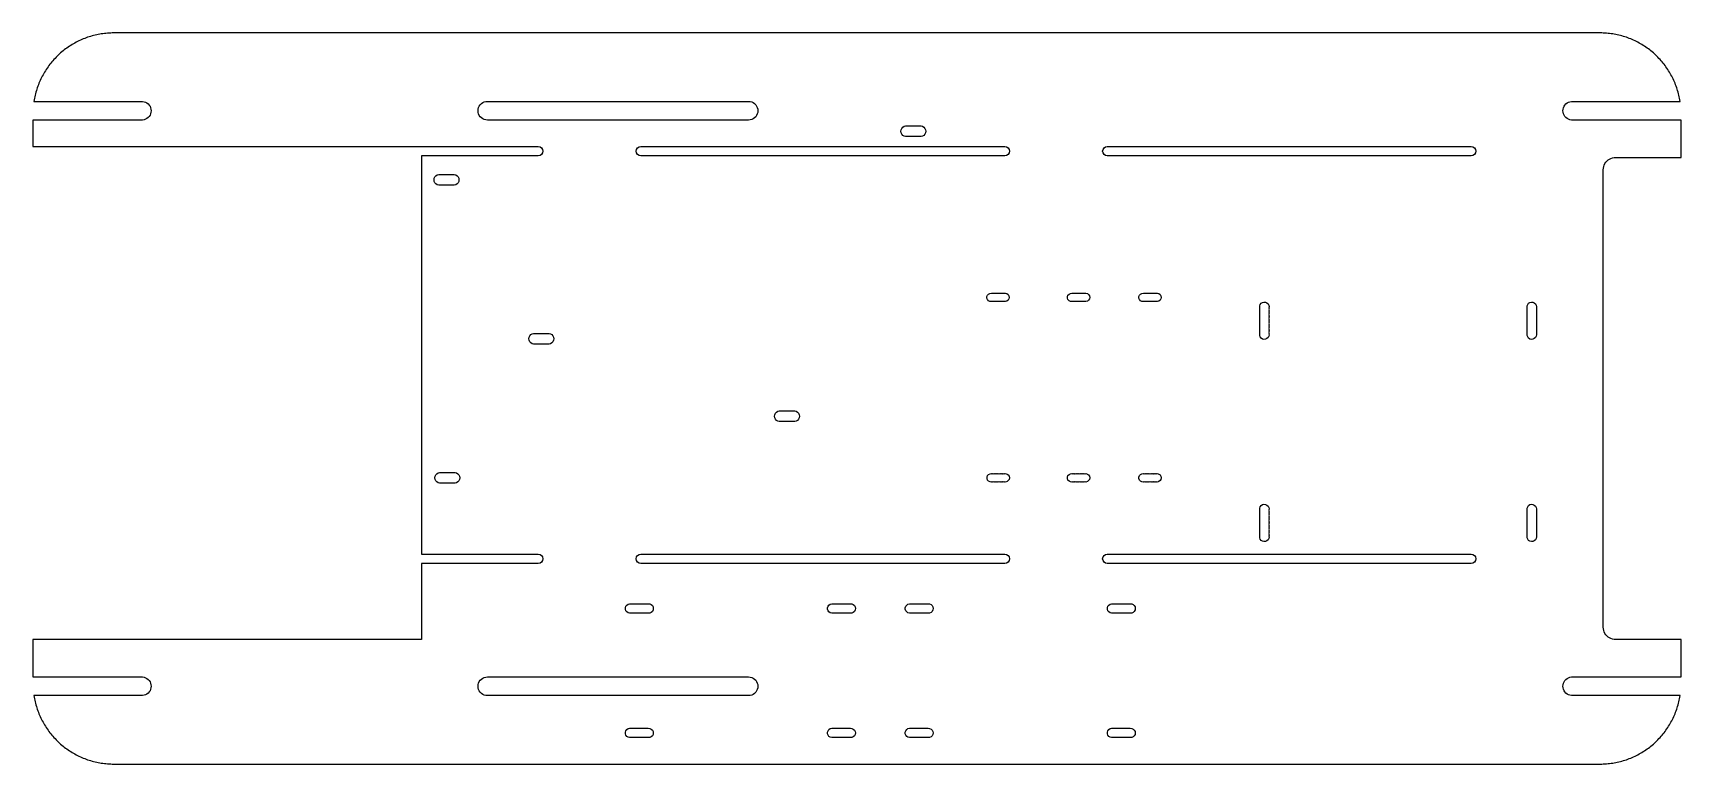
# Model space of a CAD drawing. Header units: metres. Extents: x 0 to 530, y -10 to 225.
import ezdxf

# ---------------------------------------------------------------- set-up
doc = ezdxf.new("R2010")
doc.units = ezdxf.units.M

msp = doc.modelspace()

# ---------------------------------------------------------------- linework, layer by layer
for p, q in [((15.2409, 222.669), (14.784, 222.456)), ((15.7019, 222.874), (15.2409, 222.669)), ((16.1668, 223.069), (15.7019, 222.874)), ((16.6354, 223.255), (16.1668, 223.069)), ((17.1075, 223.432), (16.6354, 223.255)), ((17.5829, 223.6), (17.1075, 223.432)), ((18.0615, 223.758), (17.5829, 223.6)), ((18.5431, 223.908), (18.0615, 223.758)), ((19.0275, 224.048), (18.5431, 223.908)), ((19.5145, 224.178), (19.0275, 224.048)), ((20.004, 224.299), (19.5145, 224.178)), ((20.4957, 224.411), (20.004, 224.299)), ((20.9895, 224.513), (20.4957, 224.411)), ((21.4852, 224.605), (20.9895, 224.513)), ((21.9825, 224.688), (21.4852, 224.605)), ((22.4814, 224.761), (21.9825, 224.688)), ((22.9816, 224.824), (22.4814, 224.761)), ((23.4829, 224.878), (22.9816, 224.824)), ((23.9852, 224.922), (23.4829, 224.878)), ((24.4882, 224.956), (23.9852, 224.922)), ((24.9919, 224.98), (24.4882, 224.956)), ((25.4958, 224.995), (24.9919, 224.98)), ((26, 225), (25.4958, 224.995)), ((504, 225), (26, 225)), ((504.504, 224.995), (504, 225)), ((505.008, 224.98), (504.504, 224.995)), ((505.512, 224.956), (505.008, 224.98)), ((506.015, 224.922), (505.512, 224.956)), ((506.517, 224.878), (506.015, 224.922)), ((507.018, 224.824), (506.517, 224.878)), ((507.519, 224.761), (507.018, 224.824)), ((508.017, 224.688), (507.519, 224.761)), ((508.515, 224.605), (508.017, 224.688)), ((509.011, 224.513), (508.515, 224.605)), ((509.504, 224.411), (509.011, 224.513)), ((509.996, 224.299), (509.504, 224.411)), ((510.485, 224.178), (509.996, 224.299)), ((510.972, 224.048), (510.485, 224.178)), ((511.457, 223.908), (510.972, 224.048)), ((511.938, 223.758), (511.457, 223.908)), ((512.417, 223.6), (511.938, 223.758)), ((512.893, 223.432), (512.417, 223.6)), ((513.365, 223.255), (512.893, 223.432)), ((513.833, 223.069), (513.365, 223.255)), ((514.298, 222.874), (513.833, 223.069)), ((514.759, 222.669), (514.298, 222.874)), ((515.216, 222.456), (514.759, 222.669)), ((7.79436, 217.562), (7.43784, 217.206)), ((8.15773, 217.912), (7.79436, 217.562)), ((8.5278, 218.254), (8.15773, 217.912)), ((8.90445, 218.589), (8.5278, 218.254)), ((9.28754, 218.917), (8.90445, 218.589)), ((9.6769, 219.237), (9.28754, 218.917)), ((10.0724, 219.55), (9.6769, 219.237)), ((10.4739, 219.855), (10.0724, 219.55)), ((10.8812, 220.152), (10.4739, 219.855)), ((11.2942, 220.442), (10.8812, 220.152)), ((11.7128, 220.723), (11.2942, 220.442)), ((12.1367, 220.996), (11.7128, 220.723)), ((12.5658, 221.26), (12.1367, 220.996)), ((13, 221.517), (12.5658, 221.26)), ((13.4391, 221.765), (13, 221.517)), ((13.8829, 222.004), (13.4391, 221.765)), ((14.3312, 222.234), (13.8829, 222.004)), ((14.784, 222.456), (14.3312, 222.234)), ((515.669, 222.234), (515.216, 222.456)), ((516.117, 222.004), (515.669, 222.234)), ((516.561, 221.765), (516.117, 222.004)), ((517, 221.517), (516.561, 221.765)), ((517.434, 221.26), (517, 221.517)), ((517.863, 220.996), (517.434, 221.26)), ((518.287, 220.723), (517.863, 220.996)), ((518.706, 220.442), (518.287, 220.723)), ((519.119, 220.152), (518.706, 220.442)), ((519.526, 219.855), (519.119, 220.152)), ((519.928, 219.55), (519.526, 219.855)), ((520.323, 219.237), (519.928, 219.55)), ((520.712, 218.917), (520.323, 219.237)), ((521.096, 218.589), (520.712, 218.917)), ((521.472, 218.254), (521.096, 218.589)), ((521.842, 217.912), (521.472, 218.254)), ((522.206, 217.562), (521.842, 217.912)), ((522.562, 217.206), (522.206, 217.562)), ((3.48335, 212), (3.23549, 211.561)), ((3.73967, 212.434), (3.48335, 212)), ((4.00436, 212.863), (3.73967, 212.434)), ((4.27733, 213.287), (4.00436, 212.863)), ((4.55846, 213.706), (4.27733, 213.287)), ((4.84766, 214.119), (4.55846, 213.706)), ((5.14481, 214.526), (4.84766, 214.119)), ((5.4498, 214.928), (5.14481, 214.526)), ((5.76253, 215.323), (5.4498, 214.928)), ((6.08286, 215.712), (5.76253, 215.323)), ((6.41068, 216.096), (6.08286, 215.712)), ((6.74586, 216.472), (6.41068, 216.096)), ((7.08829, 216.842), (6.74586, 216.472)), ((7.43784, 217.206), (7.08829, 216.842)), ((522.912, 216.842), (522.562, 217.206)), ((523.254, 216.472), (522.912, 216.842)), ((523.589, 216.096), (523.254, 216.472)), ((523.917, 215.712), (523.589, 216.096)), ((524.237, 215.323), (523.917, 215.712)), ((524.55, 214.928), (524.237, 215.323)), ((524.855, 214.526), (524.55, 214.928)), ((525.152, 214.119), (524.855, 214.526)), ((525.442, 213.706), (525.152, 214.119)), ((525.723, 213.287), (525.442, 213.706)), ((525.996, 212.863), (525.723, 213.287)), ((526.26, 212.434), (525.996, 212.863)), ((526.517, 212), (526.26, 212.434)), ((526.765, 211.561), (526.517, 212)), ((1.24156, 206.938), (1.09229, 206.457)), ((1.40016, 207.417), (1.24156, 206.938)), ((1.56799, 207.893), (1.40016, 207.417)), ((1.74503, 208.365), (1.56799, 207.893)), ((1.93118, 208.833), (1.74503, 208.365)), ((2.12639, 209.298), (1.93118, 208.833)), ((2.33057, 209.759), (2.12639, 209.298)), ((2.54366, 210.216), (2.33057, 209.759)), ((2.76556, 210.669), (2.54366, 210.216)), ((2.9962, 211.117), (2.76556, 210.669)), ((3.23549, 211.561), (2.9962, 211.117)), ((527.004, 211.117), (526.765, 211.561)), ((527.234, 210.669), (527.004, 211.117)), ((527.456, 210.216), (527.234, 210.669)), ((527.669, 209.759), (527.456, 210.216)), ((527.874, 209.298), (527.669, 209.759)), ((528.069, 208.833), (527.874, 209.298)), ((528.255, 208.365), (528.069, 208.833)), ((528.432, 207.893), (528.255, 208.365)), ((528.6, 207.417), (528.432, 207.893)), ((528.758, 206.938), (528.6, 207.417)), ((528.908, 206.457), (528.758, 206.938)), ((0.31227, 203.017), (0.30821, 202.99)), ((0.30821, 202.99), (35.2477, 202.99)), ((0.395, 203.515), (0.31227, 203.017)), ((0.48737, 204.011), (0.395, 203.515)), ((0.58932, 204.504), (0.48737, 204.011)), ((0.70084, 204.996), (0.58932, 204.504)), ((0.82187, 205.485), (0.70084, 204.996)), ((0.95236, 205.972), (0.82187, 205.485)), ((1.09229, 206.457), (0.95236, 205.972)), ((35.2477, 202.99), (35.7365, 202.908)), ((35.7365, 202.908), (36.2051, 202.747)), ((36.2051, 202.747), (36.6408, 202.511)), ((36.6408, 202.511), (37.0318, 202.207)), ((37.0318, 202.207), (37.3674, 201.843)), ((37.3674, 201.843), (37.6384, 201.428)), ((37.6384, 201.428), (37.8374, 200.974)), ((143.306, 201.026), (143.527, 201.5)), ((143.527, 201.5), (143.827, 201.928)), ((143.827, 201.928), (144.197, 202.298)), ((144.197, 202.298), (144.625, 202.598)), ((144.625, 202.598), (145.099, 202.819)), ((145.099, 202.819), (145.604, 202.954)), ((145.604, 202.954), (146.125, 203)), ((146.125, 203), (230.125, 203)), ((230.125, 203), (230.646, 202.954)), ((230.646, 202.954), (231.151, 202.819)), ((231.151, 202.819), (231.625, 202.598)), ((231.625, 202.598), (232.053, 202.298)), ((232.053, 202.298), (232.423, 201.928)), ((232.423, 201.928), (232.723, 201.5)), ((232.723, 201.5), (232.944, 201.026)), ((492.163, 200.974), (492.362, 201.428)), ((492.362, 201.428), (492.633, 201.843)), ((492.633, 201.843), (492.968, 202.207)), ((492.968, 202.207), (493.359, 202.511)), ((493.359, 202.511), (493.795, 202.747)), ((493.795, 202.747), (494.264, 202.908)), ((494.264, 202.908), (494.752, 202.99)), ((494.752, 202.99), (529.692, 202.99)), ((529.048, 205.972), (528.908, 206.457)), ((529.178, 205.485), (529.048, 205.972)), ((529.299, 204.996), (529.178, 205.485)), ((529.411, 204.504), (529.299, 204.996)), ((529.513, 204.011), (529.411, 204.504)), ((529.605, 203.515), (529.513, 204.011)), ((529.688, 203.017), (529.605, 203.515)), ((529.692, 202.99), (529.688, 203.017)), ((35.2477, 197.01), (0, 197.01)), ((0, 197.01), (0, 188.5)), ((35.7365, 197.092), (35.2477, 197.01)), ((36.2051, 197.253), (35.7365, 197.092)), ((36.6408, 197.488), (36.2051, 197.253)), ((37.0318, 197.793), (36.6408, 197.488)), ((37.3674, 198.157), (37.0318, 197.793)), ((37.6384, 198.572), (37.3674, 198.157)), ((37.8374, 199.026), (37.6384, 198.572)), ((37.8374, 200.974), (37.9591, 200.494)), ((37.9591, 199.506), (37.8374, 199.026)), ((37.9591, 200.494), (38, 200)), ((38, 200), (37.9591, 199.506)), ((143.125, 200), (143.171, 200.521)), ((143.171, 199.479), (143.125, 200)), ((143.171, 200.521), (143.306, 201.026)), ((143.306, 198.974), (143.171, 199.479)), ((143.527, 198.5), (143.306, 198.974)), ((143.827, 198.072), (143.527, 198.5)), ((144.197, 197.702), (143.827, 198.072)), ((144.625, 197.402), (144.197, 197.702)), ((145.099, 197.181), (144.625, 197.402)), ((145.604, 197.046), (145.099, 197.181)), ((146.125, 197), (145.604, 197.046)), ((230.125, 197), (146.125, 197)), ((230.646, 197.046), (230.125, 197)), ((231.151, 197.181), (230.646, 197.046)), ((231.625, 197.402), (231.151, 197.181)), ((232.053, 197.702), (231.625, 197.402)), ((232.423, 198.072), (232.053, 197.702)), ((232.723, 198.5), (232.423, 198.072)), ((232.944, 198.974), (232.723, 198.5)), ((232.944, 201.026), (233.079, 200.521)), ((233.079, 199.479), (232.944, 198.974)), ((233.079, 200.521), (233.125, 200)), ((233.125, 200), (233.079, 199.479)), ((492, 200), (492.041, 200.494)), ((492.041, 199.506), (492, 200)), ((492.041, 200.494), (492.163, 200.974)), ((492.163, 199.026), (492.041, 199.506)), ((492.362, 198.572), (492.163, 199.026)), ((492.633, 198.157), (492.362, 198.572)), ((492.968, 197.793), (492.633, 198.157)), ((493.359, 197.488), (492.968, 197.793)), ((493.795, 197.253), (493.359, 197.488)), ((494.264, 197.092), (493.795, 197.253)), ((494.752, 197.01), (494.264, 197.092)), ((530, 197.01), (494.752, 197.01)), ((530, 185), (530, 197.01)), ((279.14, 193.4), (279.211, 193.893)), ((279.211, 192.907), (279.14, 193.4)), ((279.211, 193.893), (279.418, 194.346)), ((279.418, 192.454), (279.211, 192.907)), ((279.418, 194.346), (279.744, 194.723)), ((279.744, 192.077), (279.418, 192.454)), ((279.744, 194.723), (280.163, 194.992)), ((280.163, 191.808), (279.744, 192.077)), ((280.163, 194.992), (280.641, 195.132)), ((280.641, 191.668), (280.163, 191.808)), ((280.641, 195.132), (285.639, 195.132)), ((285.639, 191.668), (280.641, 191.668)), ((285.639, 195.132), (286.117, 194.992)), ((286.117, 191.808), (285.639, 191.668)), ((286.117, 194.992), (286.536, 194.723)), ((286.536, 192.077), (286.117, 191.808)), ((286.536, 194.723), (286.862, 194.346)), ((286.862, 192.454), (286.536, 192.077)), ((286.862, 194.346), (287.069, 193.893)), ((287.069, 192.907), (286.862, 192.454)), ((287.069, 193.893), (287.14, 193.4)), ((287.14, 193.4), (287.069, 192.907)), ((0, 188.5), (162.5, 188.5)), ((162.5, 185.5), (125, 185.5)), ((125, 185.5), (125, 57.5)), ((162.5, 188.5), (163.074, 188.386)), ((163.074, 185.614), (162.5, 185.5)), ((163.074, 188.386), (163.561, 188.061)), ((163.561, 185.939), (163.074, 185.614)), ((163.561, 188.061), (163.886, 187.574)), ((163.886, 186.426), (163.561, 185.939)), ((163.886, 187.574), (164, 187)), ((164, 187), (163.886, 186.426)), ((194, 187), (194.114, 187.574)), ((194.114, 186.426), (194, 187)), ((194.114, 187.574), (194.439, 188.061)), ((194.439, 185.939), (194.114, 186.426)), ((194.439, 188.061), (194.926, 188.386)), ((194.926, 185.614), (194.439, 185.939)), ((194.926, 188.386), (195.5, 188.5)), ((195.5, 185.5), (194.926, 185.614)), ((195.5, 188.5), (312.5, 188.5)), ((312.5, 185.5), (195.5, 185.5)), ((312.5, 188.5), (313.074, 188.386)), ((313.074, 185.614), (312.5, 185.5)), ((313.074, 188.386), (313.561, 188.061)), ((313.561, 185.939), (313.074, 185.614)), ((313.561, 188.061), (313.886, 187.574)), ((313.886, 186.426), (313.561, 185.939)), ((313.886, 187.574), (314, 187)), ((314, 187), (313.886, 186.426)), ((344, 187), (344.114, 187.574)), ((344.114, 186.426), (344, 187)), ((344.114, 187.574), (344.439, 188.061)), ((344.439, 185.939), (344.114, 186.426)), ((344.439, 188.061), (344.926, 188.386)), ((344.926, 185.614), (344.439, 185.939)), ((344.926, 188.386), (345.5, 188.5)), ((345.5, 185.5), (344.926, 185.614)), ((345.5, 188.5), (462.5, 188.5)), ((462.5, 185.5), (345.5, 185.5)), ((462.5, 188.5), (463.074, 188.386)), ((463.074, 185.614), (462.5, 185.5)), ((463.074, 188.386), (463.561, 188.061)), ((463.561, 185.939), (463.074, 185.614)), ((463.561, 188.061), (463.886, 187.574)), ((463.886, 186.426), (463.561, 185.939)), ((463.886, 187.574), (464, 187)), ((464, 187), (463.886, 186.426)), ((505, 181), (505.034, 181.522)), ((505, 34), (505, 181)), ((505.034, 181.522), (505.136, 182.035)), ((505.136, 182.035), (505.304, 182.531)), ((505.304, 182.531), (505.536, 183)), ((505.536, 183), (505.827, 183.435)), ((505.827, 183.435), (506.172, 183.828)), ((506.172, 183.828), (506.565, 184.173)), ((506.565, 184.173), (507, 184.464)), ((507, 184.464), (507.469, 184.696)), ((507.469, 184.696), (507.965, 184.864)), ((507.965, 184.864), (508.478, 184.966)), ((508.478, 184.966), (509, 185)), ((509, 185), (530, 185)), ((129, 177.8), (129.071, 178.293)), ((129.071, 177.307), (129, 177.8)), ((129.071, 178.293), (129.278, 178.746)), ((129.278, 176.854), (129.071, 177.307)), ((129.278, 178.746), (129.604, 179.123)), ((129.604, 176.477), (129.278, 176.854)), ((129.604, 179.123), (130.023, 179.392)), ((130.023, 176.208), (129.604, 176.477)), ((130.023, 179.392), (130.501, 179.532)), ((130.501, 176.068), (130.023, 176.208)), ((130.501, 179.532), (135.499, 179.532)), ((135.499, 176.068), (130.501, 176.068)), ((135.499, 179.532), (135.977, 179.392)), ((135.977, 176.208), (135.499, 176.068)), ((135.977, 179.392), (136.396, 179.123)), ((136.396, 176.477), (135.977, 176.208)), ((136.396, 179.123), (136.722, 178.746)), ((136.722, 176.854), (136.396, 176.477)), ((136.722, 178.746), (136.929, 178.293)), ((136.929, 177.307), (136.722, 176.854)), ((136.929, 178.293), (137, 177.8)), ((137, 177.8), (136.929, 177.307)), ((306.773, 140.248), (306.952, 140.711)), ((306.773, 139.752), (306.773, 140.248)), ((306.952, 139.289), (306.773, 139.752)), ((306.952, 140.711), (307.286, 141.077)), ((307.286, 138.923), (306.952, 139.289)), ((307.286, 141.077), (307.731, 141.298)), ((307.731, 138.702), (307.286, 138.923)), ((307.731, 141.298), (308.225, 141.344)), ((308.225, 138.656), (307.731, 138.702)), ((308.225, 141.344), (308.298, 141.323)), ((308.298, 138.677), (308.225, 138.656)), ((308.298, 141.323), (308.525, 141.344)), ((308.525, 138.656), (308.298, 138.677)), ((308.525, 141.344), (308.598, 141.323)), ((308.598, 138.677), (308.525, 138.656)), ((308.598, 141.323), (308.825, 141.344)), ((308.825, 138.656), (308.598, 138.677)), ((308.825, 141.344), (308.898, 141.323)), ((308.898, 138.677), (308.825, 138.656)), ((308.898, 141.323), (309.125, 141.344)), ((309.125, 138.656), (308.898, 138.677)), ((309.125, 141.344), (309.198, 141.323)), ((309.198, 138.677), (309.125, 138.656)), ((309.198, 141.323), (309.425, 141.344)), ((309.425, 138.656), (309.198, 138.677)), ((309.425, 141.344), (309.498, 141.323)), ((309.498, 138.677), (309.425, 138.656)), ((309.498, 141.323), (309.725, 141.344)), ((309.725, 138.656), (309.498, 138.677)), ((309.725, 141.344), (309.798, 141.323)), ((309.798, 138.677), (309.725, 138.656)), ((309.798, 141.323), (310.025, 141.344)), ((310.025, 138.656), (309.798, 138.677)), ((310.025, 141.344), (310.098, 141.323)), ((310.098, 138.677), (310.025, 138.656)), ((310.098, 141.323), (310.325, 141.344)), ((310.325, 138.656), (310.098, 138.677)), ((310.325, 141.344), (310.398, 141.323)), ((310.398, 138.677), (310.325, 138.656)), ((310.398, 141.323), (310.625, 141.344)), ((310.625, 138.656), (310.398, 138.677)), ((310.625, 141.344), (310.698, 141.323)), ((310.698, 138.677), (310.625, 138.656)), ((310.698, 141.323), (310.925, 141.344)), ((310.925, 138.656), (310.698, 138.677)), ((310.925, 141.344), (310.998, 141.323)), ((310.998, 138.677), (310.925, 138.656)), ((310.998, 141.323), (311.225, 141.344)), ((311.225, 138.656), (310.998, 138.677)), ((311.225, 141.344), (311.298, 141.323)), ((311.298, 138.677), (311.225, 138.656)), ((311.298, 141.323), (311.525, 141.344)), ((311.525, 138.656), (311.298, 138.677)), ((311.525, 141.344), (311.598, 141.323)), ((311.598, 138.677), (311.525, 138.656)), ((311.598, 141.323), (311.825, 141.344)), ((311.825, 138.656), (311.598, 138.677)), ((311.825, 141.344), (311.898, 141.323)), ((311.898, 138.677), (311.825, 138.656)), ((311.898, 141.323), (312.125, 141.344)), ((312.125, 138.656), (311.898, 138.677)), ((312.125, 141.344), (312.198, 141.323)), ((312.198, 138.677), (312.125, 138.656)), ((312.198, 141.323), (312.425, 141.344)), ((312.425, 138.656), (312.198, 138.677)), ((312.425, 141.344), (312.498, 141.323)), ((312.498, 138.677), (312.425, 138.656)), ((312.498, 141.323), (312.725, 141.344)), ((312.725, 138.656), (312.498, 138.677)), ((312.725, 141.344), (313.202, 141.208)), ((313.202, 138.792), (312.725, 138.656)), ((313.202, 141.208), (313.598, 140.909)), ((313.598, 139.09), (313.202, 138.792)), ((313.598, 140.909), (313.859, 140.488)), ((313.859, 139.512), (313.598, 139.09)), ((313.859, 140.488), (313.95, 140)), ((313.95, 140), (313.859, 139.512)), ((332.673, 140.248), (332.852, 140.711)), ((332.673, 139.752), (332.673, 140.248)), ((332.852, 139.289), (332.673, 139.752)), ((332.852, 140.711), (333.186, 141.077)), ((333.186, 138.923), (332.852, 139.289)), ((333.186, 141.077), (333.631, 141.298)), ((333.631, 138.702), (333.186, 138.923)), ((333.631, 141.298), (334.125, 141.344)), ((334.125, 138.656), (333.631, 138.702)), ((334.125, 141.344), (334.198, 141.323)), ((334.198, 138.677), (334.125, 138.656)), ((334.198, 141.323), (334.425, 141.344)), ((334.425, 138.656), (334.198, 138.677)), ((334.425, 141.344), (334.498, 141.323)), ((334.498, 138.677), (334.425, 138.656)), ((334.498, 141.323), (334.725, 141.344)), ((334.725, 138.656), (334.498, 138.677)), ((334.725, 141.344), (334.798, 141.323)), ((334.798, 138.677), (334.725, 138.656)), ((334.798, 141.323), (335.025, 141.344)), ((335.025, 138.656), (334.798, 138.677)), ((335.025, 141.344), (335.098, 141.323)), ((335.098, 138.677), (335.025, 138.656)), ((335.098, 141.323), (335.325, 141.344)), ((335.325, 138.656), (335.098, 138.677)), ((335.325, 141.344), (335.398, 141.323)), ((335.398, 138.677), (335.325, 138.656)), ((335.398, 141.323), (335.625, 141.344)), ((335.625, 138.656), (335.398, 138.677)), ((335.625, 141.344), (335.698, 141.323)), ((335.698, 138.677), (335.625, 138.656)), ((335.698, 141.323), (335.925, 141.344)), ((335.925, 138.656), (335.698, 138.677)), ((335.925, 141.344), (335.998, 141.323)), ((335.998, 138.677), (335.925, 138.656)), ((335.998, 141.323), (336.225, 141.344)), ((336.225, 138.656), (335.998, 138.677)), ((336.225, 141.344), (336.298, 141.323)), ((336.298, 138.677), (336.225, 138.656)), ((336.298, 141.323), (336.525, 141.344)), ((336.525, 138.656), (336.298, 138.677)), ((336.525, 141.344), (336.598, 141.323)), ((336.598, 138.677), (336.525, 138.656)), ((336.598, 141.323), (336.825, 141.344)), ((336.825, 138.656), (336.598, 138.677)), ((336.825, 141.344), (336.898, 141.323)), ((336.898, 138.677), (336.825, 138.656)), ((336.898, 141.323), (337.125, 141.344)), ((337.125, 138.656), (336.898, 138.677)), ((337.125, 141.344), (337.198, 141.323)), ((337.198, 138.677), (337.125, 138.656)), ((337.198, 141.323), (337.425, 141.344)), ((337.425, 138.656), (337.198, 138.677)), ((337.425, 141.344), (337.498, 141.323)), ((337.498, 138.677), (337.425, 138.656)), ((337.498, 141.323), (337.725, 141.344)), ((337.725, 138.656), (337.498, 138.677)), ((337.725, 141.344), (337.798, 141.323)), ((337.798, 138.677), (337.725, 138.656)), ((337.798, 141.323), (338.025, 141.344)), ((338.025, 138.656), (337.798, 138.677)), ((338.025, 141.344), (338.098, 141.323)), ((338.098, 138.677), (338.025, 138.656)), ((338.098, 141.323), (338.325, 141.344)), ((338.325, 138.656), (338.098, 138.677)), ((338.325, 141.344), (338.398, 141.323)), ((338.398, 138.677), (338.325, 138.656)), ((338.398, 141.323), (338.625, 141.344)), ((338.625, 138.656), (338.398, 138.677)), ((338.625, 141.344), (339.102, 141.208)), ((339.102, 138.792), (338.625, 138.656)), ((339.102, 141.208), (339.498, 140.909)), ((339.498, 139.09), (339.102, 138.792)), ((339.498, 140.909), (339.759, 140.488)), ((339.759, 139.512), (339.498, 139.09)), ((339.759, 140.488), (339.85, 140)), ((339.85, 140), (339.759, 139.512)), ((355.673, 140.248), (355.852, 140.711)), ((355.673, 139.752), (355.673, 140.248)), ((355.852, 139.289), (355.673, 139.752)), ((355.852, 140.711), (356.186, 141.077)), ((356.186, 138.923), (355.852, 139.289)), ((356.186, 141.077), (356.631, 141.298)), ((356.631, 138.702), (356.186, 138.923)), ((356.631, 141.298), (357.125, 141.344)), ((357.125, 138.656), (356.631, 138.702)), ((357.125, 141.344), (357.198, 141.323)), ((357.198, 138.677), (357.125, 138.656)), ((357.198, 141.323), (357.425, 141.344)), ((357.425, 138.656), (357.198, 138.677)), ((357.425, 141.344), (357.498, 141.323)), ((357.498, 138.677), (357.425, 138.656)), ((357.498, 141.323), (357.725, 141.344)), ((357.725, 138.656), (357.498, 138.677)), ((357.725, 141.344), (357.798, 141.323)), ((357.798, 138.677), (357.725, 138.656)), ((357.798, 141.323), (358.025, 141.344)), ((358.025, 138.656), (357.798, 138.677)), ((358.025, 141.344), (358.098, 141.323)), ((358.098, 138.677), (358.025, 138.656)), ((358.098, 141.323), (358.325, 141.344)), ((358.325, 138.656), (358.098, 138.677)), ((358.325, 141.344), (358.398, 141.323)), ((358.398, 138.677), (358.325, 138.656)), ((358.398, 141.323), (358.625, 141.344)), ((358.625, 138.656), (358.398, 138.677)), ((358.625, 141.344), (358.698, 141.323)), ((358.698, 138.677), (358.625, 138.656)), ((358.698, 141.323), (358.925, 141.344)), ((358.925, 138.656), (358.698, 138.677)), ((358.925, 141.344), (358.998, 141.323)), ((358.998, 138.677), (358.925, 138.656)), ((358.998, 141.323), (359.225, 141.344)), ((359.225, 138.656), (358.998, 138.677)), ((359.225, 141.344), (359.298, 141.323)), ((359.298, 138.677), (359.225, 138.656)), ((359.298, 141.323), (359.525, 141.344)), ((359.525, 138.656), (359.298, 138.677)), ((359.525, 141.344), (359.598, 141.323)), ((359.598, 138.677), (359.525, 138.656)), ((359.598, 141.323), (359.825, 141.344)), ((359.825, 138.656), (359.598, 138.677)), ((359.825, 141.344), (359.898, 141.323)), ((359.898, 138.677), (359.825, 138.656)), ((359.898, 141.323), (360.125, 141.344)), ((360.125, 138.656), (359.898, 138.677)), ((360.125, 141.344), (360.198, 141.323)), ((360.198, 138.677), (360.125, 138.656)), ((360.198, 141.323), (360.425, 141.344)), ((360.425, 138.656), (360.198, 138.677)), ((360.425, 141.344), (360.498, 141.323)), ((360.498, 138.677), (360.425, 138.656)), ((360.498, 141.323), (360.725, 141.344)), ((360.725, 138.656), (360.498, 138.677)), ((360.725, 141.344), (360.798, 141.323)), ((360.798, 138.677), (360.725, 138.656)), ((360.798, 141.323), (361.025, 141.344)), ((361.025, 138.656), (360.798, 138.677)), ((361.025, 141.344), (361.098, 141.323)), ((361.098, 138.677), (361.025, 138.656)), ((361.098, 141.323), (361.325, 141.344)), ((361.325, 138.656), (361.098, 138.677)), ((361.325, 141.344), (361.398, 141.323)), ((361.398, 138.677), (361.325, 138.656)), ((361.398, 141.323), (361.625, 141.344)), ((361.625, 138.656), (361.398, 138.677)), ((361.625, 141.344), (362.102, 141.208)), ((362.102, 138.792), (361.625, 138.656)), ((362.102, 141.208), (362.498, 140.909)), ((362.498, 139.09), (362.102, 138.792)), ((362.498, 140.909), (362.759, 140.488)), ((362.759, 139.512), (362.498, 139.09)), ((362.759, 140.488), (362.85, 140)), ((362.85, 140), (362.759, 139.512)), ((394.681, 137.714), (394.984, 138.104)), ((394.984, 138.104), (395.397, 138.374)), ((395.397, 138.374), (395.876, 138.495)), ((395.876, 138.495), (396.368, 138.454)), ((396.368, 138.454), (396.82, 138.256)), ((396.82, 138.256), (397.184, 137.921)), ((397.184, 137.921), (397.419, 137.487)), ((480.681, 137.714), (480.984, 138.104)), ((480.984, 138.104), (481.397, 138.374)), ((481.397, 138.374), (481.876, 138.495)), ((481.876, 138.495), (482.368, 138.454)), ((482.368, 138.454), (482.82, 138.256)), ((482.82, 138.256), (483.184, 137.921)), ((483.184, 137.921), (483.419, 137.487)), ((394.52, 137.247), (394.681, 137.714)), ((394.52, 127.753), (394.52, 137.247)), ((397.419, 137.487), (397.5, 137)), ((397.5, 137), (397.475, 136.85)), ((397.475, 136.85), (397.5, 136.7)), ((397.5, 136.7), (397.475, 136.55)), ((397.475, 136.55), (397.5, 136.4)), ((397.5, 136.4), (397.475, 136.25)), ((397.475, 136.25), (397.5, 136.1)), ((397.5, 136.1), (397.475, 135.95)), ((397.475, 135.95), (397.5, 135.8)), ((397.5, 135.8), (397.475, 135.65)), ((397.475, 135.65), (397.5, 135.5)), ((397.5, 135.5), (397.475, 135.35)), ((397.475, 135.35), (397.5, 135.2)), ((397.5, 135.2), (397.475, 135.05)), ((397.475, 135.05), (397.5, 134.9)), ((397.5, 134.9), (397.475, 134.75)), ((397.475, 134.75), (397.5, 134.6)), ((397.5, 134.6), (397.475, 134.45)), ((397.475, 134.45), (397.5, 134.3)), ((397.5, 134.3), (397.475, 134.15)), ((397.475, 134.15), (397.5, 134)), ((397.5, 134), (397.475, 133.85)), ((397.475, 133.85), (397.5, 133.7)), ((397.5, 133.7), (397.475, 133.55)), ((397.475, 133.55), (397.5, 133.4)), ((397.5, 133.4), (397.475, 133.25)), ((397.475, 133.25), (397.5, 133.1)), ((397.5, 133.1), (397.475, 132.95)), ((397.475, 132.95), (397.5, 132.8)), ((397.5, 132.8), (397.475, 132.65)), ((397.475, 132.65), (397.5, 132.5)), ((397.5, 132.5), (397.475, 132.35)), ((480.52, 137.247), (480.681, 137.714)), ((480.52, 127.753), (480.52, 137.247)), ((483.419, 137.487), (483.5, 137)), ((483.5, 137), (483.475, 136.85)), ((483.475, 136.85), (483.5, 136.7)), ((483.5, 136.7), (483.475, 136.55)), ((483.475, 136.55), (483.5, 136.4)), ((483.5, 136.4), (483.475, 136.25)), ((483.475, 136.25), (483.5, 136.1)), ((483.5, 136.1), (483.475, 135.95)), ((483.475, 135.95), (483.5, 135.8)), ((483.5, 135.8), (483.475, 135.65)), ((483.475, 135.65), (483.5, 135.5)), ((483.5, 135.5), (483.475, 135.35)), ((483.475, 135.35), (483.5, 135.2)), ((483.5, 135.2), (483.475, 135.05)), ((483.475, 135.05), (483.5, 134.9)), ((483.5, 134.9), (483.475, 134.75)), ((483.475, 134.75), (483.5, 134.6)), ((483.5, 134.6), (483.475, 134.45)), ((483.475, 134.45), (483.5, 134.3)), ((483.5, 134.3), (483.475, 134.15)), ((483.475, 134.15), (483.5, 134)), ((483.5, 134), (483.475, 133.85)), ((483.475, 133.85), (483.5, 133.7)), ((483.5, 133.7), (483.475, 133.55)), ((483.475, 133.55), (483.5, 133.4)), ((483.5, 133.4), (483.475, 133.25)), ((483.475, 133.25), (483.5, 133.1)), ((483.5, 133.1), (483.475, 132.95)), ((483.475, 132.95), (483.5, 132.8)), ((483.5, 132.8), (483.475, 132.65)), ((483.475, 132.65), (483.5, 132.5)), ((483.5, 132.5), (483.475, 132.35)), ((159.541, 127.193), (159.748, 127.646)), ((159.748, 127.646), (160.074, 128.023)), ((160.074, 128.023), (160.493, 128.292)), ((160.493, 128.292), (160.971, 128.432)), ((160.971, 128.432), (165.969, 128.432)), ((165.969, 128.432), (166.447, 128.292)), ((166.447, 128.292), (166.866, 128.023)), ((166.866, 128.023), (167.192, 127.646)), ((167.192, 127.646), (167.399, 127.193)), ((394.681, 127.286), (394.52, 127.753)), ((394.984, 126.896), (394.681, 127.286)), ((397.419, 127.513), (397.184, 127.079)), ((397.5, 128), (397.419, 127.513)), ((397.475, 132.35), (397.5, 132.2)), ((397.5, 132.2), (397.475, 132.05)), ((397.475, 132.05), (397.5, 131.9)), ((397.5, 131.9), (397.475, 131.75)), ((397.475, 131.75), (397.5, 131.6)), ((397.5, 131.6), (397.475, 131.45)), ((397.475, 131.45), (397.5, 131.3)), ((397.5, 131.3), (397.475, 131.15)), ((397.475, 131.15), (397.5, 131)), ((397.5, 131), (397.475, 130.85)), ((397.475, 130.85), (397.5, 130.7)), ((397.5, 130.7), (397.475, 130.55)), ((397.475, 130.55), (397.5, 130.4)), ((397.5, 130.4), (397.475, 130.25)), ((397.475, 130.25), (397.5, 130.1)), ((397.5, 130.1), (397.475, 129.95)), ((397.475, 129.95), (397.5, 129.8)), ((397.5, 129.8), (397.475, 129.65)), ((397.475, 129.65), (397.5, 129.5)), ((397.5, 129.5), (397.475, 129.35)), ((397.475, 129.35), (397.5, 129.2)), ((397.5, 129.2), (397.475, 129.05)), ((397.475, 129.05), (397.5, 128.9)), ((397.5, 128.9), (397.475, 128.75)), ((397.475, 128.75), (397.5, 128.6)), ((397.5, 128.6), (397.475, 128.45)), ((397.475, 128.45), (397.5, 128.3)), ((397.5, 128.3), (397.475, 128.15)), ((397.475, 128.15), (397.5, 128)), ((480.681, 127.286), (480.52, 127.753)), ((480.984, 126.896), (480.681, 127.286)), ((483.419, 127.513), (483.184, 127.079)), ((483.5, 128), (483.419, 127.513)), ((483.475, 132.35), (483.5, 132.2)), ((483.5, 132.2), (483.475, 132.05)), ((483.475, 132.05), (483.5, 131.9)), ((483.5, 131.9), (483.475, 131.75)), ((483.475, 131.75), (483.5, 131.6)), ((483.5, 131.6), (483.475, 131.45)), ((483.475, 131.45), (483.5, 131.3)), ((483.5, 131.3), (483.475, 131.15)), ((483.475, 131.15), (483.5, 131)), ((483.5, 131), (483.475, 130.85)), ((483.475, 130.85), (483.5, 130.7)), ((483.5, 130.7), (483.475, 130.55)), ((483.475, 130.55), (483.5, 130.4)), ((483.5, 130.4), (483.475, 130.25)), ((483.475, 130.25), (483.5, 130.1)), ((483.5, 130.1), (483.475, 129.95)), ((483.475, 129.95), (483.5, 129.8)), ((483.5, 129.8), (483.475, 129.65)), ((483.475, 129.65), (483.5, 129.5)), ((483.5, 129.5), (483.475, 129.35)), ((483.475, 129.35), (483.5, 129.2)), ((483.5, 129.2), (483.475, 129.05)), ((483.475, 129.05), (483.5, 128.9)), ((483.5, 128.9), (483.475, 128.75)), ((483.475, 128.75), (483.5, 128.6)), ((483.5, 128.6), (483.475, 128.45)), ((483.475, 128.45), (483.5, 128.3)), ((483.5, 128.3), (483.475, 128.15)), ((483.475, 128.15), (483.5, 128)), ((159.47, 126.7), (159.541, 127.193)), ((159.541, 126.207), (159.47, 126.7)), ((159.748, 125.754), (159.541, 126.207)), ((160.074, 125.377), (159.748, 125.754)), ((160.493, 125.108), (160.074, 125.377)), ((160.971, 124.968), (160.493, 125.108)), ((165.969, 124.968), (160.971, 124.968)), ((166.447, 125.108), (165.969, 124.968)), ((166.866, 125.377), (166.447, 125.108)), ((167.192, 125.754), (166.866, 125.377)), ((167.399, 126.207), (167.192, 125.754)), ((167.399, 127.193), (167.47, 126.7)), ((167.47, 126.7), (167.399, 126.207)), ((395.397, 126.626), (394.984, 126.896)), ((395.876, 126.505), (395.397, 126.626)), ((396.368, 126.546), (395.876, 126.505)), ((396.82, 126.744), (396.368, 126.546)), ((397.184, 127.079), (396.82, 126.744)), ((481.397, 126.626), (480.984, 126.896)), ((481.876, 126.505), (481.397, 126.626)), ((482.368, 126.546), (481.876, 126.505)), ((482.82, 126.744), (482.368, 126.546)), ((483.184, 127.079), (482.82, 126.744)), ((238.47, 101.8), (238.541, 102.293)), ((238.541, 101.307), (238.47, 101.8)), ((238.541, 102.293), (238.748, 102.746)), ((238.748, 100.854), (238.541, 101.307)), ((238.748, 102.746), (239.074, 103.123)), ((239.074, 100.477), (238.748, 100.854)), ((239.074, 103.123), (239.493, 103.392)), ((239.493, 103.392), (239.971, 103.532)), ((239.971, 103.532), (244.969, 103.532)), ((244.969, 103.532), (245.447, 103.392)), ((245.447, 103.392), (245.866, 103.123)), ((245.866, 103.123), (246.192, 102.746)), ((246.192, 100.854), (245.866, 100.477)), ((246.192, 102.746), (246.399, 102.293)), ((246.399, 101.307), (246.192, 100.854)), ((246.399, 102.293), (246.47, 101.8)), ((246.47, 101.8), (246.399, 101.307)), ((239.493, 100.208), (239.074, 100.477)), ((239.971, 100.068), (239.493, 100.208)), ((244.969, 100.068), (239.971, 100.068)), ((245.447, 100.208), (244.969, 100.068)), ((245.866, 100.477), (245.447, 100.208)), ((129.25, 82), (129.321, 82.493)), ((129.321, 81.507), (129.25, 82)), ((129.321, 82.493), (129.528, 82.9461)), ((129.528, 81.0539), (129.321, 81.507)), ((129.528, 82.9461), (129.854, 83.3226)), ((129.854, 80.6774), (129.528, 81.0539)), ((129.854, 83.3226), (130.273, 83.5918)), ((130.273, 80.4081), (129.854, 80.6774)), ((130.273, 83.5918), (130.751, 83.7322)), ((130.751, 80.2678), (130.273, 80.4081)), ((130.751, 83.7322), (135.749, 83.7322)), ((135.749, 80.2678), (130.751, 80.2678)), ((135.749, 83.7322), (136.227, 83.5918)), ((136.227, 80.4081), (135.749, 80.2678)), ((136.227, 83.5918), (136.646, 83.3226)), ((136.646, 80.6774), (136.227, 80.4081)), ((136.646, 83.3226), (136.972, 82.9461)), ((136.972, 81.0539), (136.646, 80.6774)), ((136.972, 82.9461), (137.179, 82.493)), ((137.179, 81.507), (136.972, 81.0539)), ((137.179, 82.493), (137.25, 82)), ((137.25, 82), (137.179, 81.507)), ((306.823, 82.248), (307.002, 82.7107)), ((306.823, 81.7519), (306.823, 82.248)), ((307.002, 81.2893), (306.823, 81.7519)), ((307.002, 82.7107), (307.336, 83.0773)), ((307.336, 80.9227), (307.002, 81.2893)), ((307.336, 83.0773), (307.781, 83.2985)), ((307.781, 80.7015), (307.336, 80.9227)), ((307.781, 83.2985), (308.275, 83.3442)), ((308.275, 80.6557), (307.781, 80.7015)), ((308.275, 83.3442), (308.348, 83.3233)), ((308.348, 80.6767), (308.275, 80.6557)), ((308.348, 83.3233), (308.575, 83.3442)), ((308.575, 80.6557), (308.348, 80.6767)), ((308.575, 83.3442), (308.648, 83.3233)), ((308.648, 80.6767), (308.575, 80.6557)), ((308.648, 83.3233), (308.875, 83.3442)), ((308.875, 80.6557), (308.648, 80.6767)), ((308.875, 83.3442), (308.948, 83.3233)), ((308.948, 80.6767), (308.875, 80.6557)), ((308.948, 83.3233), (309.175, 83.3442)), ((309.175, 80.6557), (308.948, 80.6767)), ((309.175, 83.3442), (309.248, 83.3233)), ((309.248, 80.6767), (309.175, 80.6557)), ((309.248, 83.3233), (309.475, 83.3442)), ((309.475, 80.6557), (309.248, 80.6767)), ((309.475, 83.3442), (309.548, 83.3233)), ((309.548, 80.6767), (309.475, 80.6557)), ((309.548, 83.3233), (309.775, 83.3442)), ((309.775, 80.6557), (309.548, 80.6767)), ((309.775, 83.3442), (309.848, 83.3233)), ((309.848, 80.6767), (309.775, 80.6557)), ((309.848, 83.3233), (310.075, 83.3442)), ((310.075, 80.6557), (309.848, 80.6767)), ((310.075, 83.3442), (310.148, 83.3233)), ((310.148, 80.6767), (310.075, 80.6557)), ((310.148, 83.3233), (310.375, 83.3442)), ((310.375, 80.6557), (310.148, 80.6767)), ((310.375, 83.3442), (310.448, 83.3233)), ((310.448, 80.6767), (310.375, 80.6557)), ((310.448, 83.3233), (310.675, 83.3442)), ((310.675, 80.6557), (310.448, 80.6767)), ((310.675, 83.3442), (310.748, 83.3233)), ((310.748, 80.6767), (310.675, 80.6557)), ((310.748, 83.3233), (310.975, 83.3442)), ((310.975, 80.6557), (310.748, 80.6767)), ((310.975, 83.3442), (311.048, 83.3233)), ((311.048, 80.6767), (310.975, 80.6557)), ((311.048, 83.3233), (311.275, 83.3442)), ((311.275, 80.6557), (311.048, 80.6767)), ((311.275, 83.3442), (311.348, 83.3233)), ((311.348, 80.6767), (311.275, 80.6557)), ((311.348, 83.3233), (311.575, 83.3442)), ((311.575, 80.6557), (311.348, 80.6767)), ((311.575, 83.3442), (311.648, 83.3233)), ((311.648, 80.6767), (311.575, 80.6557)), ((311.648, 83.3233), (311.875, 83.3442)), ((311.875, 80.6557), (311.648, 80.6767)), ((311.875, 83.3442), (311.948, 83.3233)), ((311.948, 80.6767), (311.875, 80.6557)), ((311.948, 83.3233), (312.175, 83.3442)), ((312.175, 80.6557), (311.948, 80.6767)), ((312.175, 83.3442), (312.248, 83.3233)), ((312.248, 80.6767), (312.175, 80.6557)), ((312.248, 83.3233), (312.475, 83.3442)), ((312.475, 80.6557), (312.248, 80.6767)), ((312.475, 83.3442), (312.548, 83.3233)), ((312.548, 80.6767), (312.475, 80.6557)), ((312.548, 83.3233), (312.775, 83.3442)), ((312.775, 80.6557), (312.548, 80.6767)), ((312.775, 83.3442), (313.252, 83.2085)), ((313.252, 80.7915), (312.775, 80.6557)), ((313.252, 83.2085), (313.648, 82.9095)), ((313.648, 81.0905), (313.252, 80.7915)), ((313.648, 82.9095), (313.909, 82.4877)), ((313.909, 81.5123), (313.648, 81.0905)), ((313.909, 82.4877), (314, 82)), ((314, 82), (313.909, 81.5123)), ((332.673, 82.248), (332.852, 82.7107)), ((332.673, 81.7519), (332.673, 82.248)), ((332.852, 81.2893), (332.673, 81.7519)), ((332.852, 82.7107), (333.186, 83.0773)), ((333.186, 80.9227), (332.852, 81.2893)), ((333.186, 83.0773), (333.631, 83.2985)), ((333.631, 80.7015), (333.186, 80.9227)), ((333.631, 83.2985), (334.125, 83.3442)), ((334.125, 80.6557), (333.631, 80.7015)), ((334.125, 83.3442), (334.198, 83.3233)), ((334.198, 80.6767), (334.125, 80.6557)), ((334.198, 83.3233), (334.425, 83.3442)), ((334.425, 80.6557), (334.198, 80.6767)), ((334.425, 83.3442), (334.498, 83.3233)), ((334.498, 80.6767), (334.425, 80.6557)), ((334.498, 83.3233), (334.725, 83.3442)), ((334.725, 80.6557), (334.498, 80.6767)), ((334.725, 83.3442), (334.798, 83.3233)), ((334.798, 80.6767), (334.725, 80.6557)), ((334.798, 83.3233), (335.025, 83.3442)), ((335.025, 80.6557), (334.798, 80.6767)), ((335.025, 83.3442), (335.098, 83.3233)), ((335.098, 80.6767), (335.025, 80.6557)), ((335.098, 83.3233), (335.325, 83.3442)), ((335.325, 80.6557), (335.098, 80.6767)), ((335.325, 83.3442), (335.398, 83.3233)), ((335.398, 80.6767), (335.325, 80.6557)), ((335.398, 83.3233), (335.625, 83.3442)), ((335.625, 80.6557), (335.398, 80.6767)), ((335.625, 83.3442), (335.698, 83.3233)), ((335.698, 80.6767), (335.625, 80.6557)), ((335.698, 83.3233), (335.925, 83.3442)), ((335.925, 80.6557), (335.698, 80.6767)), ((335.925, 83.3442), (335.998, 83.3233)), ((335.998, 80.6767), (335.925, 80.6557)), ((335.998, 83.3233), (336.225, 83.3442)), ((336.225, 80.6557), (335.998, 80.6767)), ((336.225, 83.3442), (336.298, 83.3233)), ((336.298, 80.6767), (336.225, 80.6557)), ((336.298, 83.3233), (336.525, 83.3442)), ((336.525, 80.6557), (336.298, 80.6767)), ((336.525, 83.3442), (336.598, 83.3233)), ((336.598, 80.6767), (336.525, 80.6557)), ((336.598, 83.3233), (336.825, 83.3442)), ((336.825, 80.6557), (336.598, 80.6767)), ((336.825, 83.3442), (336.898, 83.3233)), ((336.898, 80.6767), (336.825, 80.6557)), ((336.898, 83.3233), (337.125, 83.3442)), ((337.125, 80.6557), (336.898, 80.6767)), ((337.125, 83.3442), (337.198, 83.3233)), ((337.198, 80.6767), (337.125, 80.6557)), ((337.198, 83.3233), (337.425, 83.3442)), ((337.425, 80.6557), (337.198, 80.6767)), ((337.425, 83.3442), (337.498, 83.3233)), ((337.498, 80.6767), (337.425, 80.6557)), ((337.498, 83.3233), (337.725, 83.3442)), ((337.725, 80.6557), (337.498, 80.6767)), ((337.725, 83.3442), (337.798, 83.3233)), ((337.798, 80.6767), (337.725, 80.6557)), ((337.798, 83.3233), (338.025, 83.3442)), ((338.025, 80.6557), (337.798, 80.6767)), ((338.025, 83.3442), (338.098, 83.3233)), ((338.098, 80.6767), (338.025, 80.6557)), ((338.098, 83.3233), (338.325, 83.3442)), ((338.325, 80.6557), (338.098, 80.6767)), ((338.325, 83.3442), (338.398, 83.3233)), ((338.398, 80.6767), (338.325, 80.6557)), ((338.398, 83.3233), (338.625, 83.3442)), ((338.625, 80.6557), (338.398, 80.6767)), ((338.625, 83.3442), (339.102, 83.2085)), ((339.102, 80.7915), (338.625, 80.6557)), ((339.102, 83.2085), (339.498, 82.9095)), ((339.498, 81.0905), (339.102, 80.7915)), ((339.498, 82.9095), (339.759, 82.4877)), ((339.759, 81.5123), (339.498, 81.0905)), ((339.759, 82.4877), (339.85, 82)), ((339.85, 82), (339.759, 81.5123)), ((355.673, 82.248), (355.852, 82.7107)), ((355.673, 81.7519), (355.673, 82.248)), ((355.852, 81.2893), (355.673, 81.7519)), ((355.852, 82.7107), (356.186, 83.0773)), ((356.186, 80.9227), (355.852, 81.2893)), ((356.186, 83.0773), (356.631, 83.2985)), ((356.631, 80.7015), (356.186, 80.9227)), ((356.631, 83.2985), (357.125, 83.3442)), ((357.125, 80.6557), (356.631, 80.7015)), ((357.125, 83.3442), (357.198, 83.3233)), ((357.198, 80.6767), (357.125, 80.6557)), ((357.198, 83.3233), (357.425, 83.3442)), ((357.425, 80.6557), (357.198, 80.6767)), ((357.425, 83.3442), (357.498, 83.3233)), ((357.498, 80.6767), (357.425, 80.6557)), ((357.498, 83.3233), (357.725, 83.3442)), ((357.725, 80.6557), (357.498, 80.6767)), ((357.725, 83.3442), (357.798, 83.3233)), ((357.798, 80.6767), (357.725, 80.6557)), ((357.798, 83.3233), (358.025, 83.3442)), ((358.025, 80.6557), (357.798, 80.6767)), ((358.025, 83.3442), (358.098, 83.3233)), ((358.098, 80.6767), (358.025, 80.6557)), ((358.098, 83.3233), (358.325, 83.3442)), ((358.325, 80.6557), (358.098, 80.6767)), ((358.325, 83.3442), (358.398, 83.3233)), ((358.398, 80.6767), (358.325, 80.6557)), ((358.398, 83.3233), (358.625, 83.3442)), ((358.625, 80.6557), (358.398, 80.6767)), ((358.625, 83.3442), (358.698, 83.3233)), ((358.698, 80.6767), (358.625, 80.6557)), ((358.698, 83.3233), (358.925, 83.3442)), ((358.925, 80.6557), (358.698, 80.6767)), ((358.925, 83.3442), (358.998, 83.3233)), ((358.998, 80.6767), (358.925, 80.6557)), ((358.998, 83.3233), (359.225, 83.3442)), ((359.225, 80.6557), (358.998, 80.6767)), ((359.225, 83.3442), (359.298, 83.3233)), ((359.298, 80.6767), (359.225, 80.6557)), ((359.298, 83.3233), (359.525, 83.3442)), ((359.525, 80.6557), (359.298, 80.6767)), ((359.525, 83.3442), (359.598, 83.3233)), ((359.598, 80.6767), (359.525, 80.6557)), ((359.598, 83.3233), (359.825, 83.3442)), ((359.825, 80.6557), (359.598, 80.6767)), ((359.825, 83.3442), (359.898, 83.3233)), ((359.898, 80.6767), (359.825, 80.6557)), ((359.898, 83.3233), (360.125, 83.3442)), ((360.125, 80.6557), (359.898, 80.6767)), ((360.125, 83.3442), (360.198, 83.3233)), ((360.198, 80.6767), (360.125, 80.6557)), ((360.198, 83.3233), (360.425, 83.3442)), ((360.425, 80.6557), (360.198, 80.6767)), ((360.425, 83.3442), (360.498, 83.3233)), ((360.498, 80.6767), (360.425, 80.6557)), ((360.498, 83.3233), (360.725, 83.3442)), ((360.725, 80.6557), (360.498, 80.6767)), ((360.725, 83.3442), (360.798, 83.3233)), ((360.798, 80.6767), (360.725, 80.6557)), ((360.798, 83.3233), (361.025, 83.3442)), ((361.025, 80.6557), (360.798, 80.6767)), ((361.025, 83.3442), (361.098, 83.3233)), ((361.098, 80.6767), (361.025, 80.6557)), ((361.098, 83.3233), (361.325, 83.3442)), ((361.325, 80.6557), (361.098, 80.6767)), ((361.325, 83.3442), (361.398, 83.3233)), ((361.398, 80.6767), (361.325, 80.6557)), ((361.398, 83.3233), (361.625, 83.3442)), ((361.625, 80.6557), (361.398, 80.6767)), ((361.625, 83.3442), (362.102, 83.2085)), ((362.102, 80.7915), (361.625, 80.6557)), ((362.102, 83.2085), (362.498, 82.9095)), ((362.498, 81.0905), (362.102, 80.7915)), ((362.498, 82.9095), (362.759, 82.4877)), ((362.759, 81.5123), (362.498, 81.0905)), ((362.759, 82.4877), (362.85, 82)), ((362.85, 82), (362.759, 81.5123)), ((394.52, 72.2469), (394.681, 72.7139)), ((394.52, 62.7531), (394.52, 72.2469)), ((394.681, 72.7139), (394.984, 73.1036)), ((394.984, 73.1036), (395.397, 73.3737)), ((395.397, 73.3737), (395.876, 73.4949)), ((395.876, 73.4949), (396.368, 73.4541)), ((396.368, 73.4541), (396.82, 73.2557)), ((396.82, 73.2557), (397.184, 72.9213)), ((397.184, 72.9213), (397.419, 72.487)), ((397.419, 72.487), (397.5, 72)), ((397.5, 72), (397.475, 71.85)), ((397.475, 71.85), (397.5, 71.7)), ((397.5, 71.7), (397.475, 71.55)), ((397.475, 71.55), (397.5, 71.4)), ((397.5, 71.4), (397.475, 71.25)), ((397.475, 71.25), (397.5, 71.1)), ((397.5, 71.1), (397.475, 70.95)), ((397.475, 70.95), (397.5, 70.8)), ((397.5, 70.8), (397.475, 70.65)), ((397.475, 70.65), (397.5, 70.5)), ((397.5, 70.5), (397.475, 70.35)), ((397.475, 70.35), (397.5, 70.2)), ((397.5, 70.2), (397.475, 70.05)), ((397.475, 70.05), (397.5, 69.9)), ((397.5, 69.9), (397.475, 69.75)), ((397.475, 69.75), (397.5, 69.6)), ((397.5, 69.6), (397.475, 69.45)), ((397.475, 69.45), (397.5, 69.3)), ((397.5, 69.3), (397.475, 69.15)), ((397.475, 69.15), (397.5, 69)), ((397.5, 69), (397.475, 68.85)), ((480.52, 72.2469), (480.681, 72.7139)), ((480.52, 62.7531), (480.52, 72.2469)), ((480.681, 72.7139), (480.984, 73.1036)), ((480.984, 73.1036), (481.397, 73.3737)), ((481.397, 73.3737), (481.876, 73.4949)), ((481.876, 73.4949), (482.368, 73.4541)), ((482.368, 73.4541), (482.82, 73.2557)), ((482.82, 73.2557), (483.184, 72.9213)), ((483.184, 72.9213), (483.419, 72.487)), ((483.419, 72.487), (483.5, 72)), ((483.5, 72), (483.475, 71.85)), ((483.475, 71.85), (483.5, 71.7)), ((483.5, 71.7), (483.475, 71.55)), ((483.475, 71.55), (483.5, 71.4)), ((483.5, 71.4), (483.475, 71.25)), ((483.475, 71.25), (483.5, 71.1)), ((483.5, 71.1), (483.475, 70.95)), ((483.475, 70.95), (483.5, 70.8)), ((483.5, 70.8), (483.475, 70.65)), ((483.475, 70.65), (483.5, 70.5)), ((483.5, 70.5), (483.475, 70.35)), ((483.475, 70.35), (483.5, 70.2)), ((483.5, 70.2), (483.475, 70.05)), ((483.475, 70.05), (483.5, 69.9)), ((483.5, 69.9), (483.475, 69.75)), ((483.475, 69.75), (483.5, 69.6)), ((483.5, 69.6), (483.475, 69.45)), ((483.475, 69.45), (483.5, 69.3)), ((483.5, 69.3), (483.475, 69.15)), ((483.475, 69.15), (483.5, 69)), ((483.5, 69), (483.475, 68.85)), ((397.475, 68.85), (397.5, 68.7)), ((397.5, 68.7), (397.475, 68.55)), ((397.475, 68.55), (397.5, 68.4)), ((397.5, 68.4), (397.475, 68.25)), ((397.475, 68.25), (397.5, 68.1)), ((397.5, 68.1), (397.475, 67.95)), ((397.475, 67.95), (397.5, 67.8)), ((397.5, 67.8), (397.475, 67.65)), ((397.475, 67.65), (397.5, 67.5)), ((397.5, 67.5), (397.475, 67.35)), ((397.475, 67.35), (397.5, 67.2)), ((397.5, 67.2), (397.475, 67.05)), ((397.475, 67.05), (397.5, 66.9)), ((397.5, 66.9), (397.475, 66.75)), ((397.475, 66.75), (397.5, 66.6)), ((397.5, 66.6), (397.475, 66.45)), ((397.475, 66.45), (397.5, 66.3)), ((397.5, 66.3), (397.475, 66.15)), ((397.475, 66.15), (397.5, 66)), ((397.5, 66), (397.475, 65.85)), ((397.475, 65.85), (397.5, 65.7)), ((397.5, 65.7), (397.475, 65.55)), ((397.475, 65.55), (397.5, 65.4)), ((397.5, 65.4), (397.475, 65.25)), ((397.475, 65.25), (397.5, 65.1)), ((397.5, 65.1), (397.475, 64.95)), ((397.475, 64.95), (397.5, 64.8)), ((397.5, 64.8), (397.475, 64.65)), ((397.475, 64.65), (397.5, 64.5)), ((397.5, 64.5), (397.475, 64.35)), ((397.475, 64.35), (397.5, 64.2)), ((397.5, 64.2), (397.475, 64.05)), ((397.475, 64.05), (397.5, 63.9)), ((397.5, 63.9), (397.475, 63.75)), ((397.475, 63.75), (397.5, 63.6)), ((397.5, 63.6), (397.475, 63.45)), ((483.475, 68.85), (483.5, 68.7)), ((483.5, 68.7), (483.475, 68.55)), ((483.475, 68.55), (483.5, 68.4)), ((483.5, 68.4), (483.475, 68.25)), ((483.475, 68.25), (483.5, 68.1)), ((483.5, 68.1), (483.475, 67.95)), ((483.475, 67.95), (483.5, 67.8)), ((483.5, 67.8), (483.475, 67.65)), ((483.475, 67.65), (483.5, 67.5)), ((483.5, 67.5), (483.475, 67.35)), ((483.475, 67.35), (483.5, 67.2)), ((483.5, 67.2), (483.475, 67.05)), ((483.475, 67.05), (483.5, 66.9)), ((483.5, 66.9), (483.475, 66.75)), ((483.475, 66.75), (483.5, 66.6)), ((483.5, 66.6), (483.475, 66.45)), ((483.475, 66.45), (483.5, 66.3)), ((483.5, 66.3), (483.475, 66.15)), ((483.475, 66.15), (483.5, 66)), ((483.5, 66), (483.475, 65.85)), ((483.475, 65.85), (483.5, 65.7)), ((483.5, 65.7), (483.475, 65.55)), ((483.475, 65.55), (483.5, 65.4)), ((483.5, 65.4), (483.475, 65.25)), ((483.475, 65.25), (483.5, 65.1)), ((483.5, 65.1), (483.475, 64.95)), ((483.475, 64.95), (483.5, 64.8)), ((483.5, 64.8), (483.475, 64.65)), ((483.475, 64.65), (483.5, 64.5)), ((483.5, 64.5), (483.475, 64.35)), ((483.475, 64.35), (483.5, 64.2)), ((483.5, 64.2), (483.475, 64.05)), ((483.475, 64.05), (483.5, 63.9)), ((483.5, 63.9), (483.475, 63.75)), ((483.475, 63.75), (483.5, 63.6)), ((483.5, 63.6), (483.475, 63.45)), ((394.681, 62.2861), (394.52, 62.7531)), ((394.984, 61.8964), (394.681, 62.2861)), ((395.397, 61.6263), (394.984, 61.8964)), ((395.876, 61.5051), (395.397, 61.6263)), ((396.368, 61.5459), (395.876, 61.5051)), ((396.82, 61.7442), (396.368, 61.5459)), ((397.184, 62.0787), (396.82, 61.7442)), ((397.419, 62.5129), (397.184, 62.0787)), ((397.5, 63), (397.419, 62.5129)), ((397.475, 63.45), (397.5, 63.3)), ((397.5, 63.3), (397.475, 63.15)), ((397.475, 63.15), (397.5, 63)), ((480.681, 62.2861), (480.52, 62.7531)), ((480.984, 61.8964), (480.681, 62.2861)), ((481.397, 61.6263), (480.984, 61.8964)), ((481.876, 61.5051), (481.397, 61.6263)), ((482.368, 61.5459), (481.876, 61.5051)), ((482.82, 61.7442), (482.368, 61.5459)), ((483.184, 62.0787), (482.82, 61.7442)), ((483.419, 62.5129), (483.184, 62.0787)), ((483.5, 63), (483.419, 62.5129)), ((483.475, 63.45), (483.5, 63.3)), ((483.5, 63.3), (483.475, 63.15)), ((483.475, 63.15), (483.5, 63)), ((125, 57.5), (162.5, 57.5)), ((162.5, 54.5), (125, 54.5)), ((125, 54.5), (125, 30)), ((162.5, 57.5), (163.074, 57.3858)), ((163.074, 54.6142), (162.5, 54.5)), ((163.074, 57.3858), (163.561, 57.0607)), ((163.561, 54.9393), (163.074, 54.6142)), ((163.561, 57.0607), (163.886, 56.574)), ((163.886, 55.426), (163.561, 54.9393)), ((163.886, 56.574), (164, 56)), ((164, 56), (163.886, 55.426)), ((194, 56), (194.114, 56.574)), ((194.114, 55.426), (194, 56)), ((194.114, 56.574), (194.439, 57.0607)), ((194.439, 54.9393), (194.114, 55.426)), ((194.439, 57.0607), (194.926, 57.3858)), ((194.926, 54.6142), (194.439, 54.9393)), ((194.926, 57.3858), (195.5, 57.5)), ((195.5, 54.5), (194.926, 54.6142)), ((195.5, 57.5), (312.5, 57.5)), ((312.5, 54.5), (195.5, 54.5)), ((312.5, 57.5), (313.074, 57.3858)), ((313.074, 54.6142), (312.5, 54.5)), ((313.074, 57.3858), (313.561, 57.0607)), ((313.561, 54.9393), (313.074, 54.6142)), ((313.561, 57.0607), (313.886, 56.574)), ((313.886, 55.426), (313.561, 54.9393)), ((313.886, 56.574), (314, 56)), ((314, 56), (313.886, 55.426)), ((344, 56), (344.114, 56.574)), ((344.114, 55.426), (344, 56)), ((344.114, 56.574), (344.439, 57.0607)), ((344.439, 54.9393), (344.114, 55.426)), ((344.439, 57.0607), (344.926, 57.3858)), ((344.926, 54.6142), (344.439, 54.9393)), ((344.926, 57.3858), (345.5, 57.5)), ((345.5, 54.5), (344.926, 54.6142)), ((345.5, 57.5), (462.5, 57.5)), ((462.5, 54.5), (345.5, 54.5)), ((462.5, 57.5), (463.074, 57.3858)), ((463.074, 54.6142), (462.5, 54.5)), ((463.074, 57.3858), (463.561, 57.0607)), ((463.561, 54.9393), (463.074, 54.6142)), ((463.561, 57.0607), (463.886, 56.574)), ((463.886, 55.426), (463.561, 54.9393)), ((463.886, 56.574), (464, 56)), ((464, 56), (463.886, 55.426)), ((190.52, 40.2469), (190.681, 40.7139)), ((190.52, 39.7531), (190.52, 40.2469)), ((190.681, 39.2861), (190.52, 39.7531)), ((190.681, 40.7139), (190.984, 41.1036)), ((190.984, 38.8964), (190.681, 39.2861)), ((190.984, 41.1036), (191.397, 41.3737)), ((191.397, 38.6263), (190.984, 38.8964)), ((191.397, 41.3737), (191.876, 41.4949)), ((191.876, 38.5051), (191.397, 38.6263)), ((191.876, 41.4949), (192.102, 41.4761)), ((192.102, 38.5238), (191.876, 38.5051)), ((192.102, 41.4761), (192.176, 41.4949)), ((192.176, 38.5051), (192.102, 38.5238)), ((192.176, 41.4949), (192.402, 41.4761)), ((192.402, 38.5238), (192.176, 38.5051)), ((192.402, 41.4761), (192.476, 41.4949)), ((192.476, 38.5051), (192.402, 38.5238)), ((192.476, 41.4949), (192.702, 41.4761)), ((192.702, 38.5238), (192.476, 38.5051)), ((192.702, 41.4761), (192.776, 41.4949)), ((192.776, 38.5051), (192.702, 38.5238)), ((192.776, 41.4949), (193.002, 41.4761)), ((193.002, 38.5238), (192.776, 38.5051)), ((193.002, 41.4761), (193.076, 41.4949)), ((193.076, 38.5051), (193.002, 38.5238)), ((193.076, 41.4949), (193.302, 41.4761)), ((193.302, 38.5238), (193.076, 38.5051)), ((193.302, 41.4761), (193.376, 41.4949)), ((193.376, 38.5051), (193.302, 38.5238)), ((193.376, 41.4949), (193.602, 41.4761)), ((193.602, 38.5238), (193.376, 38.5051)), ((193.602, 41.4761), (193.676, 41.4949)), ((193.676, 38.5051), (193.602, 38.5238)), ((193.676, 41.4949), (193.902, 41.4761)), ((193.902, 38.5238), (193.676, 38.5051)), ((193.902, 41.4761), (193.976, 41.4949)), ((193.976, 38.5051), (193.902, 38.5238)), ((193.976, 41.4949), (194.202, 41.4761)), ((194.202, 38.5238), (193.976, 38.5051)), ((194.202, 41.4761), (194.276, 41.4949)), ((194.276, 38.5051), (194.202, 38.5238)), ((194.276, 41.4949), (194.502, 41.4761)), ((194.502, 38.5238), (194.276, 38.5051)), ((194.502, 41.4761), (194.576, 41.4949)), ((194.576, 38.5051), (194.502, 38.5238)), ((194.576, 41.4949), (194.802, 41.4761)), ((194.802, 38.5238), (194.576, 38.5051)), ((194.802, 41.4761), (194.876, 41.4949)), ((194.876, 38.5051), (194.802, 38.5238)), ((194.876, 41.4949), (195.102, 41.4761)), ((195.102, 38.5238), (194.876, 38.5051)), ((195.102, 41.4761), (195.176, 41.4949)), ((195.176, 38.5051), (195.102, 38.5238)), ((195.176, 41.4949), (195.402, 41.4761)), ((195.402, 38.5238), (195.176, 38.5051)), ((195.402, 41.4761), (195.476, 41.4949)), ((195.476, 38.5051), (195.402, 38.5238)), ((195.476, 41.4949), (195.702, 41.4761)), ((195.702, 38.5238), (195.476, 38.5051)), ((195.702, 41.4761), (195.776, 41.4949)), ((195.776, 38.5051), (195.702, 38.5238)), ((195.776, 41.4949), (196.002, 41.4761)), ((196.002, 38.5238), (195.776, 38.5051)), ((196.002, 41.4761), (196.076, 41.4949)), ((196.076, 38.5051), (196.002, 38.5238)), ((196.076, 41.4949), (196.302, 41.4761)), ((196.302, 38.5238), (196.076, 38.5051)), ((196.302, 41.4761), (196.376, 41.4949)), ((196.376, 38.5051), (196.302, 38.5238)), ((196.376, 41.4949), (196.602, 41.4761)), ((196.602, 38.5238), (196.376, 38.5051)), ((196.602, 41.4761), (196.676, 41.4949)), ((196.676, 38.5051), (196.602, 38.5238)), ((196.676, 41.4949), (196.902, 41.4761)), ((196.902, 38.5238), (196.676, 38.5051)), ((196.902, 41.4761), (196.976, 41.4949)), ((196.976, 38.5051), (196.902, 38.5238)), ((196.976, 41.4949), (197.202, 41.4761)), ((197.202, 38.5238), (196.976, 38.5051)), ((197.202, 41.4761), (197.276, 41.4949)), ((197.276, 38.5051), (197.202, 38.5238)), ((197.276, 41.4949), (197.502, 41.4761)), ((197.502, 38.5238), (197.276, 38.5051)), ((197.502, 41.4761), (197.576, 41.4949)), ((197.576, 38.5051), (197.502, 38.5238)), ((197.576, 41.4949), (197.802, 41.4761)), ((197.802, 38.5238), (197.576, 38.5051)), ((197.802, 41.4761), (197.876, 41.4949)), ((197.876, 38.5051), (197.802, 38.5238)), ((197.876, 41.4949), (198.368, 41.4541)), ((198.368, 38.5459), (197.876, 38.5051)), ((198.368, 41.4541), (198.82, 41.2557)), ((198.82, 38.7442), (198.368, 38.5459)), ((198.82, 41.2557), (199.184, 40.9213)), ((199.184, 39.0787), (198.82, 38.7442)), ((199.184, 40.9213), (199.419, 40.487)), ((199.419, 39.5129), (199.184, 39.0787)), ((199.419, 40.487), (199.5, 40)), ((199.5, 40), (199.419, 39.5129)), ((255.52, 40.2469), (255.681, 40.7139)), ((255.52, 39.7531), (255.52, 40.2469)), ((255.681, 39.2861), (255.52, 39.7531)), ((255.681, 40.7139), (255.984, 41.1036)), ((255.984, 38.8964), (255.681, 39.2861)), ((255.984, 41.1036), (256.397, 41.3737)), ((256.397, 38.6263), (255.984, 38.8964)), ((256.397, 41.3737), (256.876, 41.4949)), ((256.876, 38.5051), (256.397, 38.6263)), ((256.876, 41.4949), (257.102, 41.4761)), ((257.102, 38.5238), (256.876, 38.5051)), ((257.102, 41.4761), (257.176, 41.4949)), ((257.176, 38.5051), (257.102, 38.5238)), ((257.176, 41.4949), (257.402, 41.4761)), ((257.402, 38.5238), (257.176, 38.5051)), ((257.402, 41.4761), (257.476, 41.4949)), ((257.476, 38.5051), (257.402, 38.5238)), ((257.476, 41.4949), (257.702, 41.4761)), ((257.702, 38.5238), (257.476, 38.5051)), ((257.702, 41.4761), (257.776, 41.4949)), ((257.776, 38.5051), (257.702, 38.5238)), ((257.776, 41.4949), (258.002, 41.4761)), ((258.002, 38.5238), (257.776, 38.5051)), ((258.002, 41.4761), (258.076, 41.4949)), ((258.076, 38.5051), (258.002, 38.5238)), ((258.076, 41.4949), (258.302, 41.4761)), ((258.302, 38.5238), (258.076, 38.5051)), ((258.302, 41.4761), (258.376, 41.4949)), ((258.376, 38.5051), (258.302, 38.5238)), ((258.376, 41.4949), (258.602, 41.4761)), ((258.602, 38.5238), (258.376, 38.5051)), ((258.602, 41.4761), (258.676, 41.4949)), ((258.676, 38.5051), (258.602, 38.5238)), ((258.676, 41.4949), (258.902, 41.4761)), ((258.902, 38.5238), (258.676, 38.5051)), ((258.902, 41.4761), (258.976, 41.4949)), ((258.976, 38.5051), (258.902, 38.5238)), ((258.976, 41.4949), (259.202, 41.4761)), ((259.202, 38.5238), (258.976, 38.5051)), ((259.202, 41.4761), (259.276, 41.4949)), ((259.276, 38.5051), (259.202, 38.5238)), ((259.276, 41.4949), (259.502, 41.4761)), ((259.502, 38.5238), (259.276, 38.5051)), ((259.502, 41.4761), (259.576, 41.4949)), ((259.576, 38.5051), (259.502, 38.5238)), ((259.576, 41.4949), (259.802, 41.4761)), ((259.802, 38.5238), (259.576, 38.5051)), ((259.802, 41.4761), (259.876, 41.4949)), ((259.876, 38.5051), (259.802, 38.5238)), ((259.876, 41.4949), (260.102, 41.4761)), ((260.102, 38.5238), (259.876, 38.5051)), ((260.102, 41.4761), (260.176, 41.4949)), ((260.176, 38.5051), (260.102, 38.5238)), ((260.176, 41.4949), (260.402, 41.4761)), ((260.402, 38.5238), (260.176, 38.5051)), ((260.402, 41.4761), (260.476, 41.4949)), ((260.476, 38.5051), (260.402, 38.5238)), ((260.476, 41.4949), (260.702, 41.4761)), ((260.702, 38.5238), (260.476, 38.5051)), ((260.702, 41.4761), (260.776, 41.4949)), ((260.776, 38.5051), (260.702, 38.5238)), ((260.776, 41.4949), (261.002, 41.4761)), ((261.002, 38.5238), (260.776, 38.5051)), ((261.002, 41.4761), (261.076, 41.4949)), ((261.076, 38.5051), (261.002, 38.5238)), ((261.076, 41.4949), (261.302, 41.4761)), ((261.302, 38.5238), (261.076, 38.5051)), ((261.302, 41.4761), (261.376, 41.4949)), ((261.376, 38.5051), (261.302, 38.5238)), ((261.376, 41.4949), (261.602, 41.4761)), ((261.602, 38.5238), (261.376, 38.5051)), ((261.602, 41.4761), (261.676, 41.4949)), ((261.676, 38.5051), (261.602, 38.5238)), ((261.676, 41.4949), (261.902, 41.4761)), ((261.902, 38.5238), (261.676, 38.5051)), ((261.902, 41.4761), (261.976, 41.4949)), ((261.976, 38.5051), (261.902, 38.5238)), ((261.976, 41.4949), (262.202, 41.4761)), ((262.202, 38.5238), (261.976, 38.5051)), ((262.202, 41.4761), (262.276, 41.4949)), ((262.276, 38.5051), (262.202, 38.5238)), ((262.276, 41.4949), (262.502, 41.4761)), ((262.502, 38.5238), (262.276, 38.5051)), ((262.502, 41.4761), (262.576, 41.4949)), ((262.576, 38.5051), (262.502, 38.5238)), ((262.576, 41.4949), (262.802, 41.4761)), ((262.802, 38.5238), (262.576, 38.5051)), ((262.802, 41.4761), (262.876, 41.4949)), ((262.876, 38.5051), (262.802, 38.5238)), ((262.876, 41.4949), (263.368, 41.4541)), ((263.368, 38.5459), (262.876, 38.5051)), ((263.368, 41.4541), (263.82, 41.2557)), ((263.82, 38.7442), (263.368, 38.5459)), ((263.82, 41.2557), (264.184, 40.9213)), ((264.184, 39.0787), (263.82, 38.7442)), ((264.184, 40.9213), (264.419, 40.487)), ((264.419, 39.5129), (264.184, 39.0787)), ((264.419, 40.487), (264.5, 40)), ((264.5, 40), (264.419, 39.5129)), ((280.52, 40.2469), (280.681, 40.7139)), ((280.52, 39.7531), (280.52, 40.2469)), ((280.681, 39.2861), (280.52, 39.7531)), ((280.681, 40.7139), (280.984, 41.1036)), ((280.984, 38.8964), (280.681, 39.2861)), ((280.984, 41.1036), (281.397, 41.3737)), ((281.397, 38.6263), (280.984, 38.8964)), ((281.397, 41.3737), (281.876, 41.4949)), ((281.876, 38.5051), (281.397, 38.6263)), ((281.876, 41.4949), (282.102, 41.4761)), ((282.102, 38.5238), (281.876, 38.5051)), ((282.102, 41.4761), (282.176, 41.4949)), ((282.176, 38.5051), (282.102, 38.5238)), ((282.176, 41.4949), (282.402, 41.4761)), ((282.402, 38.5238), (282.176, 38.5051)), ((282.402, 41.4761), (282.476, 41.4949)), ((282.476, 38.5051), (282.402, 38.5238)), ((282.476, 41.4949), (282.702, 41.4761)), ((282.702, 38.5238), (282.476, 38.5051)), ((282.702, 41.4761), (282.776, 41.4949)), ((282.776, 38.5051), (282.702, 38.5238)), ((282.776, 41.4949), (283.002, 41.4761)), ((283.002, 38.5238), (282.776, 38.5051)), ((283.002, 41.4761), (283.076, 41.4949)), ((283.076, 38.5051), (283.002, 38.5238)), ((283.076, 41.4949), (283.302, 41.4761)), ((283.302, 38.5238), (283.076, 38.5051)), ((283.302, 41.4761), (283.376, 41.4949)), ((283.376, 38.5051), (283.302, 38.5238)), ((283.376, 41.4949), (283.602, 41.4761)), ((283.602, 38.5238), (283.376, 38.5051)), ((283.602, 41.4761), (283.676, 41.4949)), ((283.676, 38.5051), (283.602, 38.5238)), ((283.676, 41.4949), (283.902, 41.4761)), ((283.902, 38.5238), (283.676, 38.5051)), ((283.902, 41.4761), (283.976, 41.4949)), ((283.976, 38.5051), (283.902, 38.5238)), ((283.976, 41.4949), (284.202, 41.4761)), ((284.202, 38.5238), (283.976, 38.5051)), ((284.202, 41.4761), (284.276, 41.4949)), ((284.276, 38.5051), (284.202, 38.5238)), ((284.276, 41.4949), (284.502, 41.4761)), ((284.502, 38.5238), (284.276, 38.5051)), ((284.502, 41.4761), (284.576, 41.4949)), ((284.576, 38.5051), (284.502, 38.5238)), ((284.576, 41.4949), (284.802, 41.4761)), ((284.802, 38.5238), (284.576, 38.5051)), ((284.802, 41.4761), (284.876, 41.4949)), ((284.876, 38.5051), (284.802, 38.5238)), ((284.876, 41.4949), (285.102, 41.4761)), ((285.102, 38.5238), (284.876, 38.5051)), ((285.102, 41.4761), (285.176, 41.4949)), ((285.176, 38.5051), (285.102, 38.5238)), ((285.176, 41.4949), (285.402, 41.4761)), ((285.402, 38.5238), (285.176, 38.5051)), ((285.402, 41.4761), (285.476, 41.4949)), ((285.476, 38.5051), (285.402, 38.5238)), ((285.476, 41.4949), (285.702, 41.4761)), ((285.702, 38.5238), (285.476, 38.5051)), ((285.702, 41.4761), (285.776, 41.4949)), ((285.776, 38.5051), (285.702, 38.5238)), ((285.776, 41.4949), (286.002, 41.4761)), ((286.002, 38.5238), (285.776, 38.5051)), ((286.002, 41.4761), (286.076, 41.4949)), ((286.076, 38.5051), (286.002, 38.5238)), ((286.076, 41.4949), (286.302, 41.4761)), ((286.302, 38.5238), (286.076, 38.5051)), ((286.302, 41.4761), (286.376, 41.4949)), ((286.376, 38.5051), (286.302, 38.5238)), ((286.376, 41.4949), (286.602, 41.4761)), ((286.602, 38.5238), (286.376, 38.5051)), ((286.602, 41.4761), (286.676, 41.4949)), ((286.676, 38.5051), (286.602, 38.5238)), ((286.676, 41.4949), (286.902, 41.4761)), ((286.902, 38.5238), (286.676, 38.5051)), ((286.902, 41.4761), (286.976, 41.4949)), ((286.976, 38.5051), (286.902, 38.5238)), ((286.976, 41.4949), (287.202, 41.4761)), ((287.202, 38.5238), (286.976, 38.5051)), ((287.202, 41.4761), (287.276, 41.4949)), ((287.276, 38.5051), (287.202, 38.5238)), ((287.276, 41.4949), (287.502, 41.4761)), ((287.502, 38.5238), (287.276, 38.5051)), ((287.502, 41.4761), (287.576, 41.4949)), ((287.576, 38.5051), (287.502, 38.5238)), ((287.576, 41.4949), (287.802, 41.4761)), ((287.802, 38.5238), (287.576, 38.5051)), ((287.802, 41.4761), (287.876, 41.4949)), ((287.876, 38.5051), (287.802, 38.5238)), ((287.876, 41.4949), (288.368, 41.4541)), ((288.368, 38.5459), (287.876, 38.5051)), ((288.368, 41.4541), (288.82, 41.2557)), ((288.82, 38.7442), (288.368, 38.5459)), ((288.82, 41.2557), (289.184, 40.9213)), ((289.184, 39.0787), (288.82, 38.7442)), ((289.184, 40.9213), (289.419, 40.487)), ((289.419, 39.5129), (289.184, 39.0787)), ((289.419, 40.487), (289.5, 40)), ((289.5, 40), (289.419, 39.5129)), ((345.52, 40.2469), (345.681, 40.7139)), ((345.52, 39.7531), (345.52, 40.2469)), ((345.681, 39.2861), (345.52, 39.7531)), ((345.681, 40.7139), (345.984, 41.1036)), ((345.984, 38.8964), (345.681, 39.2861)), ((345.984, 41.1036), (346.397, 41.3737)), ((346.397, 38.6263), (345.984, 38.8964)), ((346.397, 41.3737), (346.876, 41.4949)), ((346.876, 38.5051), (346.397, 38.6263)), ((346.876, 41.4949), (347.102, 41.4761)), ((347.102, 38.5238), (346.876, 38.5051)), ((347.102, 41.4761), (347.176, 41.4949)), ((347.176, 38.5051), (347.102, 38.5238)), ((347.176, 41.4949), (347.402, 41.4761)), ((347.402, 38.5238), (347.176, 38.5051)), ((347.402, 41.4761), (347.476, 41.4949)), ((347.476, 38.5051), (347.402, 38.5238)), ((347.476, 41.4949), (347.702, 41.4761)), ((347.702, 38.5238), (347.476, 38.5051)), ((347.702, 41.4761), (347.776, 41.4949)), ((347.776, 38.5051), (347.702, 38.5238)), ((347.776, 41.4949), (348.002, 41.4761)), ((348.002, 38.5238), (347.776, 38.5051)), ((348.002, 41.4761), (348.076, 41.4949)), ((348.076, 38.5051), (348.002, 38.5238)), ((348.076, 41.4949), (348.302, 41.4761)), ((348.302, 38.5238), (348.076, 38.5051)), ((348.302, 41.4761), (348.376, 41.4949)), ((348.376, 38.5051), (348.302, 38.5238)), ((348.376, 41.4949), (348.602, 41.4761)), ((348.602, 38.5238), (348.376, 38.5051)), ((348.602, 41.4761), (348.676, 41.4949)), ((348.676, 38.5051), (348.602, 38.5238)), ((348.676, 41.4949), (348.902, 41.4761)), ((348.902, 38.5238), (348.676, 38.5051)), ((348.902, 41.4761), (348.976, 41.4949)), ((348.976, 38.5051), (348.902, 38.5238)), ((348.976, 41.4949), (349.202, 41.4761)), ((349.202, 38.5238), (348.976, 38.5051)), ((349.202, 41.4761), (349.276, 41.4949)), ((349.276, 38.5051), (349.202, 38.5238)), ((349.276, 41.4949), (349.502, 41.4761)), ((349.502, 38.5238), (349.276, 38.5051)), ((349.502, 41.4761), (349.576, 41.4949)), ((349.576, 38.5051), (349.502, 38.5238)), ((349.576, 41.4949), (349.802, 41.4761)), ((349.802, 38.5238), (349.576, 38.5051)), ((349.802, 41.4761), (349.876, 41.4949)), ((349.876, 38.5051), (349.802, 38.5238)), ((349.876, 41.4949), (350.102, 41.4761)), ((350.102, 38.5238), (349.876, 38.5051)), ((350.102, 41.4761), (350.176, 41.4949)), ((350.176, 38.5051), (350.102, 38.5238)), ((350.176, 41.4949), (350.402, 41.4761)), ((350.402, 38.5238), (350.176, 38.5051)), ((350.402, 41.4761), (350.476, 41.4949)), ((350.476, 38.5051), (350.402, 38.5238)), ((350.476, 41.4949), (350.702, 41.4761)), ((350.702, 38.5238), (350.476, 38.5051)), ((350.702, 41.4761), (350.776, 41.4949)), ((350.776, 38.5051), (350.702, 38.5238)), ((350.776, 41.4949), (351.002, 41.4761)), ((351.002, 38.5238), (350.776, 38.5051)), ((351.002, 41.4761), (351.076, 41.4949)), ((351.076, 38.5051), (351.002, 38.5238)), ((351.076, 41.4949), (351.302, 41.4761)), ((351.302, 38.5238), (351.076, 38.5051)), ((351.302, 41.4761), (351.376, 41.4949)), ((351.376, 38.5051), (351.302, 38.5238)), ((351.376, 41.4949), (351.602, 41.4761)), ((351.602, 38.5238), (351.376, 38.5051)), ((351.602, 41.4761), (351.676, 41.4949)), ((351.676, 38.5051), (351.602, 38.5238)), ((351.676, 41.4949), (351.902, 41.4761)), ((351.902, 38.5238), (351.676, 38.5051)), ((351.902, 41.4761), (351.976, 41.4949)), ((351.976, 38.5051), (351.902, 38.5238)), ((351.976, 41.4949), (352.202, 41.4761)), ((352.202, 38.5238), (351.976, 38.5051)), ((352.202, 41.4761), (352.276, 41.4949)), ((352.276, 38.5051), (352.202, 38.5238)), ((352.276, 41.4949), (352.502, 41.4761)), ((352.502, 38.5238), (352.276, 38.5051)), ((352.502, 41.4761), (352.576, 41.4949)), ((352.576, 38.5051), (352.502, 38.5238)), ((352.576, 41.4949), (352.802, 41.4761)), ((352.802, 38.5238), (352.576, 38.5051)), ((352.802, 41.4761), (352.876, 41.4949)), ((352.876, 38.5051), (352.802, 38.5238)), ((352.876, 41.4949), (353.368, 41.4541)), ((353.368, 38.5459), (352.876, 38.5051)), ((353.368, 41.4541), (353.82, 41.2557)), ((353.82, 38.7442), (353.368, 38.5459)), ((353.82, 41.2557), (354.184, 40.9213)), ((354.184, 39.0787), (353.82, 38.7442)), ((354.184, 40.9213), (354.419, 40.487)), ((354.419, 39.5129), (354.184, 39.0787)), ((354.419, 40.487), (354.5, 40)), ((354.5, 40), (354.419, 39.5129)), ((505.034, 33.4779), (505, 34)), ((505.136, 32.9647), (505.034, 33.4779)), ((505.304, 32.4693), (505.136, 32.9647)), ((505.536, 32), (505.304, 32.4693)), ((505.827, 31.565), (505.536, 32)), ((125, 30), (0, 30)), ((0, 30), (0, 17.9897)), ((506.172, 31.1716), (505.827, 31.565)), ((506.565, 30.8266), (506.172, 31.1716)), ((507, 30.5359), (506.565, 30.8266)), ((507.469, 30.3045), (507, 30.5359)), ((507.965, 30.1363), (507.469, 30.3045)), ((508.478, 30.0342), (507.965, 30.1363)), ((509, 30), (508.478, 30.0342)), ((530, 30), (509, 30)), ((530, 17.9897), (530, 30)), ((0, 17.9897), (35.2477, 17.9897)), ((35.2477, 17.9897), (35.7365, 17.9082)), ((35.7365, 17.9082), (36.2051, 17.7473)), ((36.2051, 17.7473), (36.6408, 17.5115)), ((36.6408, 17.5115), (37.0318, 17.2072)), ((37.0318, 17.2072), (37.3674, 16.8426)), ((37.3674, 16.8426), (37.6384, 16.4278)), ((37.6384, 16.4278), (37.8374, 15.9741)), ((37.8374, 15.9741), (37.9591, 15.4938)), ((143.171, 15.5209), (143.306, 16.026)), ((143.306, 16.026), (143.527, 16.5)), ((143.527, 16.5), (143.827, 16.9284)), ((143.827, 16.9284), (144.197, 17.2981)), ((144.197, 17.2981), (144.625, 17.5981)), ((144.625, 17.5981), (145.099, 17.8191)), ((145.099, 17.8191), (145.604, 17.9544)), ((145.604, 17.9544), (146.125, 18)), ((146.125, 18), (230.125, 18)), ((230.125, 18), (230.646, 17.9544)), ((230.646, 17.9544), (231.151, 17.8191)), ((231.151, 17.8191), (231.625, 17.5981)), ((231.625, 17.5981), (232.053, 17.2981)), ((232.053, 17.2981), (232.423, 16.9284)), ((232.423, 16.9284), (232.723, 16.5)), ((232.723, 16.5), (232.944, 16.026)), ((232.944, 16.026), (233.079, 15.5209)), ((492.041, 15.4938), (492.163, 15.9741)), ((492.163, 15.9741), (492.362, 16.4278)), ((492.362, 16.4278), (492.633, 16.8426)), ((492.633, 16.8426), (492.968, 17.2072)), ((492.968, 17.2072), (493.359, 17.5115)), ((493.359, 17.5115), (493.795, 17.7473)), ((493.795, 17.7473), (494.264, 17.9082)), ((494.264, 17.9082), (494.752, 17.9897)), ((494.752, 17.9897), (530, 17.9897)), ((35.2477, 12.0102), (0.30821, 12.0102)), ((0.30821, 12.0102), (0.31227, 11.9825)), ((0.31227, 11.9825), (0.395, 11.4852)), ((0.395, 11.4852), (0.48737, 10.9895)), ((0.48737, 10.9895), (0.58932, 10.4957)), ((35.7365, 12.0918), (35.2477, 12.0102)), ((36.2051, 12.2527), (35.7365, 12.0918)), ((36.6408, 12.4885), (36.2051, 12.2527)), ((37.0318, 12.7928), (36.6408, 12.4885)), ((37.3674, 13.1573), (37.0318, 12.7928)), ((37.6384, 13.5721), (37.3674, 13.1573)), ((37.8374, 14.0259), (37.6384, 13.5721)), ((37.9591, 14.5062), (37.8374, 14.0259)), ((37.9591, 15.4938), (38, 15)), ((38, 15), (37.9591, 14.5062)), ((143.125, 15), (143.171, 15.5209)), ((143.171, 14.4791), (143.125, 15)), ((143.306, 13.974), (143.171, 14.4791)), ((143.527, 13.5), (143.306, 13.974)), ((143.827, 13.0716), (143.527, 13.5)), ((144.197, 12.7019), (143.827, 13.0716)), ((144.625, 12.4019), (144.197, 12.7019)), ((145.099, 12.1809), (144.625, 12.4019)), ((145.604, 12.0456), (145.099, 12.1809)), ((146.125, 12), (145.604, 12.0456)), ((230.125, 12), (146.125, 12)), ((230.646, 12.0456), (230.125, 12)), ((231.151, 12.1809), (230.646, 12.0456)), ((231.625, 12.4019), (231.151, 12.1809)), ((232.053, 12.7019), (231.625, 12.4019)), ((232.423, 13.0716), (232.053, 12.7019)), ((232.723, 13.5), (232.423, 13.0716)), ((232.944, 13.974), (232.723, 13.5)), ((233.079, 14.4791), (232.944, 13.974)), ((233.079, 15.5209), (233.125, 15)), ((233.125, 15), (233.079, 14.4791)), ((492, 15), (492.041, 15.4938)), ((492.041, 14.5062), (492, 15)), ((492.163, 14.0259), (492.041, 14.5062)), ((492.362, 13.5721), (492.163, 14.0259)), ((492.633, 13.1573), (492.362, 13.5721)), ((492.968, 12.7928), (492.633, 13.1573)), ((493.359, 12.4885), (492.968, 12.7928)), ((493.795, 12.2527), (493.359, 12.4885)), ((494.264, 12.0918), (493.795, 12.2527)), ((494.752, 12.0102), (494.264, 12.0918)), ((529.692, 12.0102), (494.752, 12.0102)), ((529.411, 10.4957), (529.513, 10.9895)), ((529.513, 10.9895), (529.605, 11.4852)), ((529.605, 11.4852), (529.688, 11.9825)), ((529.688, 11.9825), (529.692, 12.0102)), ((0.58932, 10.4957), (0.70084, 10.004)), ((0.70084, 10.004), (0.82187, 9.51454)), ((0.82187, 9.51454), (0.95236, 9.02753)), ((0.95236, 9.02753), (1.09229, 8.54312)), ((1.09229, 8.54312), (1.24156, 8.06154)), ((1.24156, 8.06154), (1.40016, 7.58293)), ((1.40016, 7.58293), (1.56799, 7.10748)), ((1.56799, 7.10748), (1.74503, 6.63539)), ((1.74503, 6.63539), (1.93118, 6.16681)), ((1.93118, 6.16681), (2.12639, 5.70193)), ((2.12639, 5.70193), (2.33057, 5.24094)), ((527.669, 5.24094), (527.874, 5.70193)), ((527.874, 5.70193), (528.069, 6.16681)), ((528.069, 6.16681), (528.255, 6.63539)), ((528.255, 6.63539), (528.432, 7.10748)), ((528.432, 7.10748), (528.6, 7.58293)), ((528.6, 7.58293), (528.758, 8.06154)), ((528.758, 8.06154), (528.908, 8.54312)), ((528.908, 8.54312), (529.048, 9.02753)), ((529.048, 9.02753), (529.178, 9.51454)), ((529.178, 9.51454), (529.299, 10.004)), ((529.299, 10.004), (529.411, 10.4957)), ((2.33057, 5.24094), (2.54366, 4.78397)), ((2.54366, 4.78397), (2.76556, 4.33122)), ((2.76556, 4.33122), (2.9962, 3.88287)), ((2.9962, 3.88287), (3.23549, 3.43909)), ((3.23549, 3.43909), (3.48335, 3)), ((3.48335, 3), (3.73967, 2.56583)), ((3.73967, 2.56583), (4.00436, 2.13669)), ((4.00436, 2.13669), (4.27733, 1.71277)), ((4.27733, 1.71277), (4.55846, 1.29424)), ((4.55846, 1.29424), (4.84766, 0.88121)), ((4.84766, 0.88121), (5.14481, 0.47388)), ((5.14481, 0.47388), (5.4498, 0.07239)), ((5.4498, 0.07239), (5.76253, -0.3231)), ((190.52, 0.24689), (190.681, 0.71391)), ((190.52, -0.24689), (190.52, 0.24689)), ((190.681, 0.71391), (190.984, 1.10358)), ((190.984, 1.10358), (191.397, 1.37366)), ((191.397, 1.37366), (191.876, 1.49487)), ((191.876, 1.49487), (192.102, 1.47614)), ((192.102, 1.47614), (192.176, 1.49487)), ((192.176, 1.49487), (192.402, 1.47614)), ((192.402, 1.47614), (192.476, 1.49487)), ((192.476, 1.49487), (192.702, 1.47614)), ((192.702, 1.47614), (192.776, 1.49487)), ((192.776, 1.49487), (193.002, 1.47614)), ((193.002, 1.47614), (193.076, 1.49487)), ((193.076, 1.49487), (193.302, 1.47614)), ((193.302, 1.47614), (193.376, 1.49487)), ((193.376, 1.49487), (193.602, 1.47614)), ((193.602, 1.47614), (193.676, 1.49487)), ((193.676, 1.49487), (193.902, 1.47614)), ((193.902, 1.47614), (193.976, 1.49487)), ((193.976, 1.49487), (194.202, 1.47614)), ((194.202, 1.47614), (194.276, 1.49487)), ((194.276, 1.49487), (194.502, 1.47614)), ((194.502, 1.47614), (194.576, 1.49487)), ((194.576, 1.49487), (194.802, 1.47614)), ((194.802, 1.47614), (194.876, 1.49487)), ((194.876, 1.49487), (195.102, 1.47614)), ((195.102, 1.47614), (195.176, 1.49487)), ((195.176, 1.49487), (195.402, 1.47614)), ((195.402, 1.47614), (195.476, 1.49487)), ((195.476, 1.49487), (195.702, 1.47614)), ((195.702, 1.47614), (195.776, 1.49487)), ((195.776, 1.49487), (196.002, 1.47614)), ((196.002, 1.47614), (196.076, 1.49487)), ((196.076, 1.49487), (196.302, 1.47614)), ((196.302, 1.47614), (196.376, 1.49487)), ((196.376, 1.49487), (196.602, 1.47614)), ((196.602, 1.47614), (196.676, 1.49487)), ((196.676, 1.49487), (196.902, 1.47614)), ((196.902, 1.47614), (196.976, 1.49487)), ((196.976, 1.49487), (197.202, 1.47614)), ((197.202, 1.47614), (197.276, 1.49487)), ((197.276, 1.49487), (197.502, 1.47614)), ((197.502, 1.47614), (197.576, 1.49487)), ((197.576, 1.49487), (197.802, 1.47614)), ((197.802, 1.47614), (197.876, 1.49487)), ((197.876, 1.49487), (198.368, 1.45409)), ((198.368, 1.45409), (198.82, 1.25574)), ((198.82, 1.25574), (199.184, 0.92131)), ((199.184, 0.92131), (199.419, 0.48705)), ((199.419, 0.48705), (199.5, 0)), ((199.5, 0), (199.419, -0.48705)), ((255.52, 0.24689), (255.681, 0.71391)), ((255.52, -0.24689), (255.52, 0.24689)), ((255.681, 0.71391), (255.984, 1.10358)), ((255.984, 1.10358), (256.397, 1.37366)), ((256.397, 1.37366), (256.876, 1.49487)), ((256.876, 1.49487), (257.102, 1.47614)), ((257.102, 1.47614), (257.176, 1.49487)), ((257.176, 1.49487), (257.402, 1.47614)), ((257.402, 1.47614), (257.476, 1.49487)), ((257.476, 1.49487), (257.702, 1.47614)), ((257.702, 1.47614), (257.776, 1.49487)), ((257.776, 1.49487), (258.002, 1.47614)), ((258.002, 1.47614), (258.076, 1.49487)), ((258.076, 1.49487), (258.302, 1.47614)), ((258.302, 1.47614), (258.376, 1.49487)), ((258.376, 1.49487), (258.602, 1.47614)), ((258.602, 1.47614), (258.676, 1.49487)), ((258.676, 1.49487), (258.902, 1.47614)), ((258.902, 1.47614), (258.976, 1.49487)), ((258.976, 1.49487), (259.202, 1.47614)), ((259.202, 1.47614), (259.276, 1.49487)), ((259.276, 1.49487), (259.502, 1.47614)), ((259.502, 1.47614), (259.576, 1.49487)), ((259.576, 1.49487), (259.802, 1.47614)), ((259.802, 1.47614), (259.876, 1.49487)), ((259.876, 1.49487), (260.102, 1.47614)), ((260.102, 1.47614), (260.176, 1.49487)), ((260.176, 1.49487), (260.402, 1.47614)), ((260.402, 1.47614), (260.476, 1.49487)), ((260.476, 1.49487), (260.702, 1.47614)), ((260.702, 1.47614), (260.776, 1.49487)), ((260.776, 1.49487), (261.002, 1.47614)), ((261.002, 1.47614), (261.076, 1.49487)), ((261.076, 1.49487), (261.302, 1.47614)), ((261.302, 1.47614), (261.376, 1.49487)), ((261.376, 1.49487), (261.602, 1.47614)), ((261.602, 1.47614), (261.676, 1.49487)), ((261.676, 1.49487), (261.902, 1.47614)), ((261.902, 1.47614), (261.976, 1.49487)), ((261.976, 1.49487), (262.202, 1.47614)), ((262.202, 1.47614), (262.276, 1.49487)), ((262.276, 1.49487), (262.502, 1.47614)), ((262.502, 1.47614), (262.576, 1.49487)), ((262.576, 1.49487), (262.802, 1.47614)), ((262.802, 1.47614), (262.876, 1.49487)), ((262.876, 1.49487), (263.368, 1.45409)), ((263.368, 1.45409), (263.82, 1.25574)), ((263.82, 1.25574), (264.184, 0.92131)), ((264.184, 0.92131), (264.419, 0.48705)), ((264.419, 0.48705), (264.5, 0)), ((264.5, 0), (264.419, -0.48705)), ((280.52, 0.24689), (280.681, 0.71391)), ((280.52, -0.24689), (280.52, 0.24689)), ((280.681, 0.71391), (280.984, 1.10358)), ((280.984, 1.10358), (281.397, 1.37366)), ((281.397, 1.37366), (281.876, 1.49487)), ((281.876, 1.49487), (282.102, 1.47614)), ((282.102, 1.47614), (282.176, 1.49487)), ((282.176, 1.49487), (282.402, 1.47614)), ((282.402, 1.47614), (282.476, 1.49487)), ((282.476, 1.49487), (282.702, 1.47614)), ((282.702, 1.47614), (282.776, 1.49487)), ((282.776, 1.49487), (283.002, 1.47614)), ((283.002, 1.47614), (283.076, 1.49487)), ((283.076, 1.49487), (283.302, 1.47614)), ((283.302, 1.47614), (283.376, 1.49487)), ((283.376, 1.49487), (283.602, 1.47614)), ((283.602, 1.47614), (283.676, 1.49487)), ((283.676, 1.49487), (283.902, 1.47614)), ((283.902, 1.47614), (283.976, 1.49487)), ((283.976, 1.49487), (284.202, 1.47614)), ((284.202, 1.47614), (284.276, 1.49487)), ((284.276, 1.49487), (284.502, 1.47614)), ((284.502, 1.47614), (284.576, 1.49487)), ((284.576, 1.49487), (284.802, 1.47614)), ((284.802, 1.47614), (284.876, 1.49487)), ((284.876, 1.49487), (285.102, 1.47614)), ((285.102, 1.47614), (285.176, 1.49487)), ((285.176, 1.49487), (285.402, 1.47614)), ((285.402, 1.47614), (285.476, 1.49487)), ((285.476, 1.49487), (285.702, 1.47614)), ((285.702, 1.47614), (285.776, 1.49487)), ((285.776, 1.49487), (286.002, 1.47614)), ((286.002, 1.47614), (286.076, 1.49487)), ((286.076, 1.49487), (286.302, 1.47614)), ((286.302, 1.47614), (286.376, 1.49487)), ((286.376, 1.49487), (286.602, 1.47614)), ((286.602, 1.47614), (286.676, 1.49487)), ((286.676, 1.49487), (286.902, 1.47614)), ((286.902, 1.47614), (286.976, 1.49487)), ((286.976, 1.49487), (287.202, 1.47614)), ((287.202, 1.47614), (287.276, 1.49487)), ((287.276, 1.49487), (287.502, 1.47614)), ((287.502, 1.47614), (287.576, 1.49487)), ((287.576, 1.49487), (287.802, 1.47614)), ((287.802, 1.47614), (287.876, 1.49487)), ((287.876, 1.49487), (288.368, 1.45409)), ((288.368, 1.45409), (288.82, 1.25574)), ((288.82, 1.25574), (289.184, 0.92131)), ((289.184, 0.92131), (289.419, 0.48705)), ((289.419, 0.48705), (289.5, 0)), ((289.5, 0), (289.419, -0.48705)), ((345.52, 0.24689), (345.681, 0.71391)), ((345.52, -0.24689), (345.52, 0.24689)), ((345.681, 0.71391), (345.984, 1.10358)), ((345.984, 1.10358), (346.397, 1.37366)), ((346.397, 1.37366), (346.876, 1.49487)), ((346.876, 1.49487), (347.102, 1.47614)), ((347.102, 1.47614), (347.176, 1.49487)), ((347.176, 1.49487), (347.402, 1.47614)), ((347.402, 1.47614), (347.476, 1.49487)), ((347.476, 1.49487), (347.702, 1.47614)), ((347.702, 1.47614), (347.776, 1.49487)), ((347.776, 1.49487), (348.002, 1.47614)), ((348.002, 1.47614), (348.076, 1.49487)), ((348.076, 1.49487), (348.302, 1.47614)), ((348.302, 1.47614), (348.376, 1.49487)), ((348.376, 1.49487), (348.602, 1.47614)), ((348.602, 1.47614), (348.676, 1.49487)), ((348.676, 1.49487), (348.902, 1.47614)), ((348.902, 1.47614), (348.976, 1.49487)), ((348.976, 1.49487), (349.202, 1.47614)), ((349.202, 1.47614), (349.276, 1.49487)), ((349.276, 1.49487), (349.502, 1.47614)), ((349.502, 1.47614), (349.576, 1.49487)), ((349.576, 1.49487), (349.802, 1.47614)), ((349.802, 1.47614), (349.876, 1.49487)), ((349.876, 1.49487), (350.102, 1.47614)), ((350.102, 1.47614), (350.176, 1.49487)), ((350.176, 1.49487), (350.402, 1.47614)), ((350.402, 1.47614), (350.476, 1.49487)), ((350.476, 1.49487), (350.702, 1.47614)), ((350.702, 1.47614), (350.776, 1.49487)), ((350.776, 1.49487), (351.002, 1.47614)), ((351.002, 1.47614), (351.076, 1.49487)), ((351.076, 1.49487), (351.302, 1.47614)), ((351.302, 1.47614), (351.376, 1.49487)), ((351.376, 1.49487), (351.602, 1.47614)), ((351.602, 1.47614), (351.676, 1.49487)), ((351.676, 1.49487), (351.902, 1.47614)), ((351.902, 1.47614), (351.976, 1.49487)), ((351.976, 1.49487), (352.202, 1.47614)), ((352.202, 1.47614), (352.276, 1.49487)), ((352.276, 1.49487), (352.502, 1.47614)), ((352.502, 1.47614), (352.576, 1.49487)), ((352.576, 1.49487), (352.802, 1.47614)), ((352.802, 1.47614), (352.876, 1.49487)), ((352.876, 1.49487), (353.368, 1.45409)), ((353.368, 1.45409), (353.82, 1.25574)), ((353.82, 1.25574), (354.184, 0.92131)), ((354.184, 0.92131), (354.419, 0.48705)), ((354.419, 0.48705), (354.5, 0)), ((354.5, 0), (354.419, -0.48705)), ((524.237, -0.3231), (524.55, 0.07239)), ((524.55, 0.07239), (524.855, 0.47388)), ((524.855, 0.47388), (525.152, 0.88121)), ((525.152, 0.88121), (525.442, 1.29424)), ((525.442, 1.29424), (525.723, 1.71277)), ((525.723, 1.71277), (525.996, 2.13669)), ((525.996, 2.13669), (526.26, 2.56583)), ((526.26, 2.56583), (526.517, 3)), ((526.517, 3), (526.765, 3.43909)), ((526.765, 3.43909), (527.004, 3.88287)), ((527.004, 3.88287), (527.234, 4.33122)), ((527.234, 4.33122), (527.456, 4.78397)), ((527.456, 4.78397), (527.669, 5.24094)), ((5.76253, -0.3231), (6.08286, -0.71246)), ((6.08286, -0.71246), (6.41068, -1.09555)), ((6.41068, -1.09555), (6.74586, -1.4722)), ((6.74586, -1.4722), (7.08829, -1.84227)), ((7.08829, -1.84227), (7.43784, -2.20564)), ((7.43784, -2.20564), (7.79436, -2.56216)), ((7.79436, -2.56216), (8.15773, -2.91171)), ((8.15773, -2.91171), (8.5278, -3.25414)), ((8.5278, -3.25414), (8.90445, -3.58932)), ((8.90445, -3.58932), (9.28754, -3.91714)), ((9.28754, -3.91714), (9.6769, -4.23747)), ((9.6769, -4.23747), (10.0724, -4.5502)), ((10.0724, -4.5502), (10.4739, -4.85519)), ((10.4739, -4.85519), (10.8812, -5.15234)), ((10.8812, -5.15234), (11.2942, -5.44154)), ((190.681, -0.71391), (190.52, -0.24689)), ((190.984, -1.10358), (190.681, -0.71391)), ((191.397, -1.37366), (190.984, -1.10358)), ((191.876, -1.49487), (191.397, -1.37366)), ((192.102, -1.47614), (191.876, -1.49487)), ((192.176, -1.49487), (192.102, -1.47614)), ((192.402, -1.47614), (192.176, -1.49487)), ((192.476, -1.49487), (192.402, -1.47614)), ((192.702, -1.47614), (192.476, -1.49487)), ((192.776, -1.49487), (192.702, -1.47614)), ((193.002, -1.47614), (192.776, -1.49487)), ((193.076, -1.49487), (193.002, -1.47614)), ((193.302, -1.47614), (193.076, -1.49487)), ((193.376, -1.49487), (193.302, -1.47614)), ((193.602, -1.47614), (193.376, -1.49487)), ((193.676, -1.49487), (193.602, -1.47614)), ((193.902, -1.47614), (193.676, -1.49487)), ((193.976, -1.49487), (193.902, -1.47614)), ((194.202, -1.47614), (193.976, -1.49487)), ((194.276, -1.49487), (194.202, -1.47614)), ((194.502, -1.47614), (194.276, -1.49487)), ((194.576, -1.49487), (194.502, -1.47614)), ((194.802, -1.47614), (194.576, -1.49487)), ((194.876, -1.49487), (194.802, -1.47614)), ((195.102, -1.47614), (194.876, -1.49487)), ((195.176, -1.49487), (195.102, -1.47614)), ((195.402, -1.47614), (195.176, -1.49487)), ((195.476, -1.49487), (195.402, -1.47614)), ((195.702, -1.47614), (195.476, -1.49487)), ((195.776, -1.49487), (195.702, -1.47614)), ((196.002, -1.47614), (195.776, -1.49487)), ((196.076, -1.49487), (196.002, -1.47614)), ((196.302, -1.47614), (196.076, -1.49487)), ((196.376, -1.49487), (196.302, -1.47614)), ((196.602, -1.47614), (196.376, -1.49487)), ((196.676, -1.49487), (196.602, -1.47614)), ((196.902, -1.47614), (196.676, -1.49487)), ((196.976, -1.49487), (196.902, -1.47614)), ((197.202, -1.47614), (196.976, -1.49487)), ((197.276, -1.49487), (197.202, -1.47614)), ((197.502, -1.47614), (197.276, -1.49487)), ((197.576, -1.49487), (197.502, -1.47614)), ((197.802, -1.47614), (197.576, -1.49487)), ((197.876, -1.49487), (197.802, -1.47614)), ((198.368, -1.45409), (197.876, -1.49487)), ((198.82, -1.25574), (198.368, -1.45409)), ((199.184, -0.92131), (198.82, -1.25574)), ((199.419, -0.48705), (199.184, -0.92131)), ((255.681, -0.71391), (255.52, -0.24689)), ((255.984, -1.10358), (255.681, -0.71391)), ((256.397, -1.37366), (255.984, -1.10358)), ((256.876, -1.49487), (256.397, -1.37366)), ((257.102, -1.47614), (256.876, -1.49487)), ((257.176, -1.49487), (257.102, -1.47614)), ((257.402, -1.47614), (257.176, -1.49487)), ((257.476, -1.49487), (257.402, -1.47614)), ((257.702, -1.47614), (257.476, -1.49487)), ((257.776, -1.49487), (257.702, -1.47614)), ((258.002, -1.47614), (257.776, -1.49487)), ((258.076, -1.49487), (258.002, -1.47614)), ((258.302, -1.47614), (258.076, -1.49487)), ((258.376, -1.49487), (258.302, -1.47614)), ((258.602, -1.47614), (258.376, -1.49487)), ((258.676, -1.49487), (258.602, -1.47614)), ((258.902, -1.47614), (258.676, -1.49487)), ((258.976, -1.49487), (258.902, -1.47614)), ((259.202, -1.47614), (258.976, -1.49487)), ((259.276, -1.49487), (259.202, -1.47614)), ((259.502, -1.47614), (259.276, -1.49487)), ((259.576, -1.49487), (259.502, -1.47614)), ((259.802, -1.47614), (259.576, -1.49487)), ((259.876, -1.49487), (259.802, -1.47614)), ((260.102, -1.47614), (259.876, -1.49487)), ((260.176, -1.49487), (260.102, -1.47614)), ((260.402, -1.47614), (260.176, -1.49487)), ((260.476, -1.49487), (260.402, -1.47614)), ((260.702, -1.47614), (260.476, -1.49487)), ((260.776, -1.49487), (260.702, -1.47614)), ((261.002, -1.47614), (260.776, -1.49487)), ((261.076, -1.49487), (261.002, -1.47614)), ((261.302, -1.47614), (261.076, -1.49487)), ((261.376, -1.49487), (261.302, -1.47614)), ((261.602, -1.47614), (261.376, -1.49487)), ((261.676, -1.49487), (261.602, -1.47614)), ((261.902, -1.47614), (261.676, -1.49487)), ((261.976, -1.49487), (261.902, -1.47614)), ((262.202, -1.47614), (261.976, -1.49487)), ((262.276, -1.49487), (262.202, -1.47614)), ((262.502, -1.47614), (262.276, -1.49487)), ((262.576, -1.49487), (262.502, -1.47614)), ((262.802, -1.47614), (262.576, -1.49487)), ((262.876, -1.49487), (262.802, -1.47614)), ((263.368, -1.45409), (262.876, -1.49487)), ((263.82, -1.25574), (263.368, -1.45409)), ((264.184, -0.92131), (263.82, -1.25574)), ((264.419, -0.48705), (264.184, -0.92131)), ((280.681, -0.71391), (280.52, -0.24689)), ((280.984, -1.10358), (280.681, -0.71391)), ((281.397, -1.37366), (280.984, -1.10358)), ((281.876, -1.49487), (281.397, -1.37366)), ((282.102, -1.47614), (281.876, -1.49487)), ((282.176, -1.49487), (282.102, -1.47614)), ((282.402, -1.47614), (282.176, -1.49487)), ((282.476, -1.49487), (282.402, -1.47614)), ((282.702, -1.47614), (282.476, -1.49487)), ((282.776, -1.49487), (282.702, -1.47614)), ((283.002, -1.47614), (282.776, -1.49487)), ((283.076, -1.49487), (283.002, -1.47614)), ((283.302, -1.47614), (283.076, -1.49487)), ((283.376, -1.49487), (283.302, -1.47614)), ((283.602, -1.47614), (283.376, -1.49487)), ((283.676, -1.49487), (283.602, -1.47614)), ((283.902, -1.47614), (283.676, -1.49487)), ((283.976, -1.49487), (283.902, -1.47614)), ((284.202, -1.47614), (283.976, -1.49487)), ((284.276, -1.49487), (284.202, -1.47614)), ((284.502, -1.47614), (284.276, -1.49487)), ((284.576, -1.49487), (284.502, -1.47614)), ((284.802, -1.47614), (284.576, -1.49487)), ((284.876, -1.49487), (284.802, -1.47614)), ((285.102, -1.47614), (284.876, -1.49487)), ((285.176, -1.49487), (285.102, -1.47614)), ((285.402, -1.47614), (285.176, -1.49487)), ((285.476, -1.49487), (285.402, -1.47614)), ((285.702, -1.47614), (285.476, -1.49487)), ((285.776, -1.49487), (285.702, -1.47614)), ((286.002, -1.47614), (285.776, -1.49487)), ((286.076, -1.49487), (286.002, -1.47614)), ((286.302, -1.47614), (286.076, -1.49487)), ((286.376, -1.49487), (286.302, -1.47614)), ((286.602, -1.47614), (286.376, -1.49487)), ((286.676, -1.49487), (286.602, -1.47614)), ((286.902, -1.47614), (286.676, -1.49487)), ((286.976, -1.49487), (286.902, -1.47614)), ((287.202, -1.47614), (286.976, -1.49487)), ((287.276, -1.49487), (287.202, -1.47614)), ((287.502, -1.47614), (287.276, -1.49487)), ((287.576, -1.49487), (287.502, -1.47614)), ((287.802, -1.47614), (287.576, -1.49487)), ((287.876, -1.49487), (287.802, -1.47614)), ((288.368, -1.45409), (287.876, -1.49487)), ((288.82, -1.25574), (288.368, -1.45409)), ((289.184, -0.92131), (288.82, -1.25574)), ((289.419, -0.48705), (289.184, -0.92131)), ((345.681, -0.71391), (345.52, -0.24689)), ((345.984, -1.10358), (345.681, -0.71391)), ((346.397, -1.37366), (345.984, -1.10358)), ((346.876, -1.49487), (346.397, -1.37366)), ((347.102, -1.47614), (346.876, -1.49487)), ((347.176, -1.49487), (347.102, -1.47614)), ((347.402, -1.47614), (347.176, -1.49487)), ((347.476, -1.49487), (347.402, -1.47614)), ((347.702, -1.47614), (347.476, -1.49487)), ((347.776, -1.49487), (347.702, -1.47614)), ((348.002, -1.47614), (347.776, -1.49487)), ((348.076, -1.49487), (348.002, -1.47614)), ((348.302, -1.47614), (348.076, -1.49487)), ((348.376, -1.49487), (348.302, -1.47614)), ((348.602, -1.47614), (348.376, -1.49487)), ((348.676, -1.49487), (348.602, -1.47614)), ((348.902, -1.47614), (348.676, -1.49487)), ((348.976, -1.49487), (348.902, -1.47614)), ((349.202, -1.47614), (348.976, -1.49487)), ((349.276, -1.49487), (349.202, -1.47614)), ((349.502, -1.47614), (349.276, -1.49487)), ((349.576, -1.49487), (349.502, -1.47614)), ((349.802, -1.47614), (349.576, -1.49487)), ((349.876, -1.49487), (349.802, -1.47614)), ((350.102, -1.47614), (349.876, -1.49487)), ((350.176, -1.49487), (350.102, -1.47614)), ((350.402, -1.47614), (350.176, -1.49487)), ((350.476, -1.49487), (350.402, -1.47614)), ((350.702, -1.47614), (350.476, -1.49487)), ((350.776, -1.49487), (350.702, -1.47614)), ((351.002, -1.47614), (350.776, -1.49487)), ((351.076, -1.49487), (351.002, -1.47614)), ((351.302, -1.47614), (351.076, -1.49487)), ((351.376, -1.49487), (351.302, -1.47614)), ((351.602, -1.47614), (351.376, -1.49487)), ((351.676, -1.49487), (351.602, -1.47614)), ((351.902, -1.47614), (351.676, -1.49487)), ((351.976, -1.49487), (351.902, -1.47614)), ((352.202, -1.47614), (351.976, -1.49487)), ((352.276, -1.49487), (352.202, -1.47614)), ((352.502, -1.47614), (352.276, -1.49487)), ((352.576, -1.49487), (352.502, -1.47614)), ((352.802, -1.47614), (352.576, -1.49487)), ((352.876, -1.49487), (352.802, -1.47614)), ((353.368, -1.45409), (352.876, -1.49487)), ((353.82, -1.25574), (353.368, -1.45409)), ((354.184, -0.92131), (353.82, -1.25574)), ((354.419, -0.48705), (354.184, -0.92131)), ((518.706, -5.44154), (519.119, -5.15234)), ((519.119, -5.15234), (519.526, -4.85519)), ((519.526, -4.85519), (519.928, -4.5502)), ((519.928, -4.5502), (520.323, -4.23747)), ((520.323, -4.23747), (520.712, -3.91714)), ((520.712, -3.91714), (521.096, -3.58932)), ((521.096, -3.58932), (521.472, -3.25414)), ((521.472, -3.25414), (521.842, -2.91171)), ((521.842, -2.91171), (522.206, -2.56216)), ((522.206, -2.56216), (522.562, -2.20564)), ((522.562, -2.20564), (522.912, -1.84227)), ((522.912, -1.84227), (523.254, -1.4722)), ((523.254, -1.4722), (523.589, -1.09555)), ((523.589, -1.09555), (523.917, -0.71246)), ((523.917, -0.71246), (524.237, -0.3231)), ((11.2942, -5.44154), (11.7128, -5.72267)), ((11.7128, -5.72267), (12.1367, -5.99564)), ((12.1367, -5.99564), (12.5658, -6.26033)), ((12.5658, -6.26033), (13, -6.51665)), ((13, -6.51665), (13.4391, -6.76451)), ((13.4391, -6.76451), (13.8829, -7.0038)), ((13.8829, -7.0038), (14.3312, -7.23444)), ((14.3312, -7.23444), (14.784, -7.45634)), ((14.784, -7.45634), (15.2409, -7.66943)), ((15.2409, -7.66943), (15.7019, -7.87361)), ((15.7019, -7.87361), (16.1668, -8.06882)), ((16.1668, -8.06882), (16.6354, -8.25497)), ((16.6354, -8.25497), (17.1075, -8.43201)), ((17.1075, -8.43201), (17.5829, -8.59984)), ((17.5829, -8.59984), (18.0615, -8.75844)), ((18.0615, -8.75844), (18.5431, -8.90771)), ((18.5431, -8.90771), (19.0275, -9.04764)), ((19.0275, -9.04764), (19.5145, -9.17813)), ((19.5145, -9.17813), (20.004, -9.29916)), ((20.004, -9.29916), (20.4957, -9.41068)), ((20.4957, -9.41068), (20.9895, -9.51263)), ((20.9895, -9.51263), (21.4852, -9.605)), ((21.4852, -9.605), (21.9825, -9.68773)), ((21.9825, -9.68773), (22.4814, -9.7608)), ((22.4814, -9.7608), (22.9816, -9.82419)), ((22.9816, -9.82419), (23.4829, -9.87787)), ((23.4829, -9.87787), (23.9852, -9.92181)), ((23.9852, -9.92181), (24.4882, -9.95601)), ((24.4882, -9.95601), (24.9919, -9.98044)), ((24.9919, -9.98044), (25.4958, -9.9951)), ((25.4958, -9.9951), (26, -10)), ((26, -10), (504, -10)), ((504, -10), (504.504, -9.9951)), ((504.504, -9.9951), (505.008, -9.98044)), ((505.008, -9.98044), (505.512, -9.95601)), ((505.512, -9.95601), (506.015, -9.92181)), ((506.015, -9.92181), (506.517, -9.87787)), ((506.517, -9.87787), (507.018, -9.82419)), ((507.018, -9.82419), (507.519, -9.7608)), ((507.519, -9.7608), (508.017, -9.68773)), ((508.017, -9.68773), (508.515, -9.605)), ((508.515, -9.605), (509.011, -9.51263)), ((509.011, -9.51263), (509.504, -9.41068)), ((509.504, -9.41068), (509.996, -9.29916)), ((509.996, -9.29916), (510.485, -9.17813)), ((510.485, -9.17813), (510.972, -9.04764)), ((510.972, -9.04764), (511.457, -8.90771)), ((511.457, -8.90771), (511.938, -8.75844)), ((511.938, -8.75844), (512.417, -8.59984)), ((512.417, -8.59984), (512.893, -8.43201)), ((512.893, -8.43201), (513.365, -8.25497)), ((513.365, -8.25497), (513.833, -8.06882)), ((513.833, -8.06882), (514.298, -7.87361)), ((514.298, -7.87361), (514.759, -7.66943)), ((514.759, -7.66943), (515.216, -7.45634)), ((515.216, -7.45634), (515.669, -7.23444)), ((515.669, -7.23444), (516.117, -7.0038)), ((516.117, -7.0038), (516.561, -6.76451)), ((516.561, -6.76451), (517, -6.51665)), ((517, -6.51665), (517.434, -6.26033)), ((517.434, -6.26033), (517.863, -5.99564)), ((517.863, -5.99564), (518.287, -5.72267)), ((518.287, -5.72267), (518.706, -5.44154))]:
    msp.add_line(p, q)

doc.saveas('drawing.dxf')
